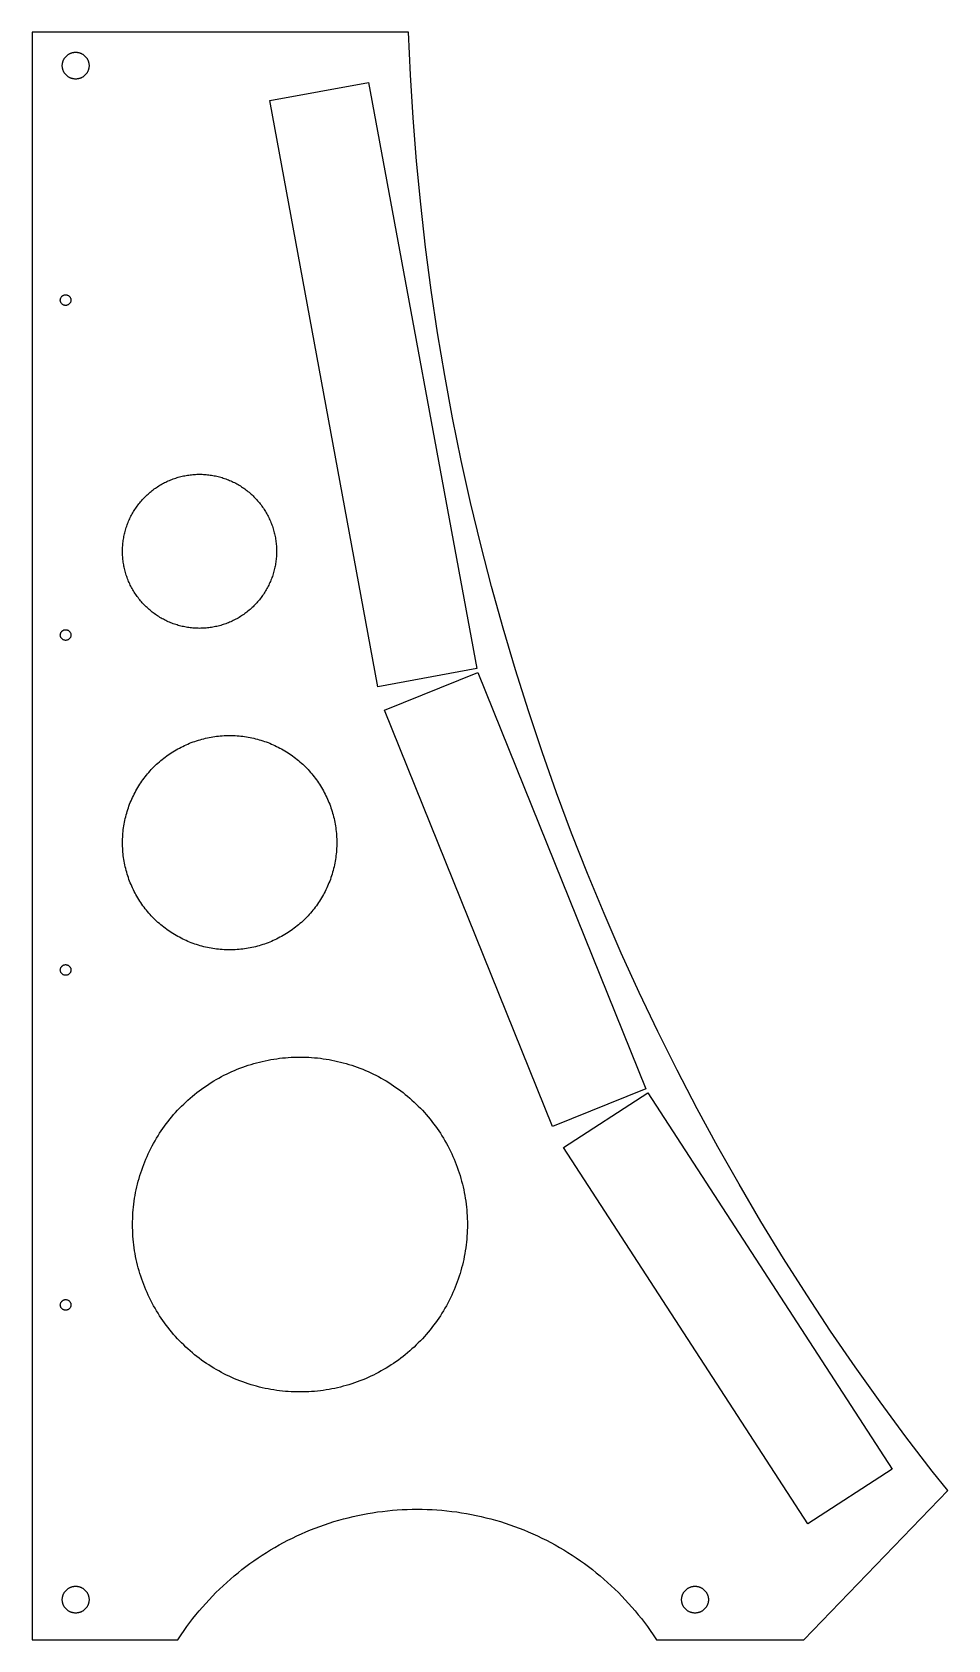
# Model space of a CAD drawing. Header units: metres. Extents: x 0 to 274, y 0 to 480.
import ezdxf

# ---------------------------------------------------------------- set-up
doc = ezdxf.new("R2010")
doc.units = ezdxf.units.M

msp = doc.modelspace()

# ---------------------------------------------------------------- linework, layer by layer
for p, q in [((112.458, 480), (0, 480)), ((0, 480), (0, 0)), ((113.014, 467.271), (112.458, 480)), ((9.00974, 470.279), (9.02191, 470.418)), ((9.02191, 470.418), (9.03893, 470.557)), ((9.03893, 470.557), (9.06076, 470.695)), ((9.06076, 470.695), (9.0874, 470.832)), ((9.0874, 470.832), (9.1188, 470.968)), ((9.1188, 470.968), (9.15495, 471.103)), ((9.15495, 471.103), (9.19577, 471.236)), ((9.19577, 471.236), (9.24123, 471.368)), ((9.24123, 471.368), (9.29126, 471.498)), ((9.29126, 471.498), (9.34581, 471.627)), ((9.34581, 471.627), (9.40482, 471.753)), ((9.40482, 471.753), (9.4682, 471.878)), ((9.4682, 471.878), (9.53589, 472)), ((9.53589, 472), (9.6078, 472.12)), ((9.6078, 472.12), (9.68384, 472.237)), ((9.68384, 472.237), (9.76393, 472.351)), ((9.76393, 472.351), (9.84795, 472.463)), ((9.84795, 472.463), (9.93582, 472.571)), ((9.93582, 472.571), (10.0274, 472.677)), ((10.0274, 472.677), (10.1226, 472.779)), ((10.1226, 472.779), (10.2214, 472.877)), ((10.2214, 472.877), (10.3235, 472.973)), ((10.3235, 472.973), (10.4288, 473.064)), ((10.4288, 473.064), (10.5374, 473.152)), ((10.5374, 473.152), (10.6488, 473.236)), ((10.6488, 473.236), (10.7632, 473.316)), ((10.7632, 473.316), (10.8803, 473.392)), ((10.8803, 473.392), (11, 473.464)), ((11, 473.464), (11.1221, 473.532)), ((11.1221, 473.532), (11.2465, 473.595)), ((11.2465, 473.595), (11.373, 473.654)), ((11.373, 473.654), (11.5016, 473.709)), ((11.5016, 473.709), (11.6319, 473.759)), ((11.6319, 473.759), (11.7639, 473.804)), ((11.7639, 473.804), (11.8974, 473.845)), ((11.8974, 473.845), (12.0323, 473.881)), ((12.0323, 473.881), (12.1684, 473.913)), ((12.1684, 473.913), (12.3054, 473.939)), ((12.3054, 473.939), (12.4433, 473.961)), ((12.4433, 473.961), (12.5819, 473.978)), ((12.5819, 473.978), (12.721, 473.99)), ((12.721, 473.99), (12.8604, 473.998)), ((12.8604, 473.998), (13, 474)), ((13, 474), (13.1396, 473.998)), ((13.1396, 473.998), (13.279, 473.99)), ((13.279, 473.99), (13.4181, 473.978)), ((13.4181, 473.978), (13.5567, 473.961)), ((13.5567, 473.961), (13.6946, 473.939)), ((13.6946, 473.939), (13.8316, 473.913)), ((13.8316, 473.913), (13.9677, 473.881)), ((13.9677, 473.881), (14.1025, 473.845)), ((14.1025, 473.845), (14.2361, 473.804)), ((14.2361, 473.804), (14.3681, 473.759)), ((14.3681, 473.759), (14.4984, 473.709)), ((14.4984, 473.709), (14.6269, 473.654)), ((14.6269, 473.654), (14.7535, 473.595)), ((14.7535, 473.595), (14.8779, 473.532)), ((14.8779, 473.532), (15, 473.464)), ((15, 473.464), (15.1197, 473.392)), ((15.1197, 473.392), (15.2368, 473.316)), ((15.2368, 473.316), (15.3511, 473.236)), ((15.3511, 473.236), (15.4626, 473.152)), ((15.4626, 473.152), (15.5711, 473.064)), ((15.5711, 473.064), (15.6765, 472.973)), ((15.6765, 472.973), (15.7786, 472.877)), ((15.7786, 472.877), (15.8773, 472.779)), ((15.8773, 472.779), (15.9726, 472.677)), ((15.9726, 472.677), (16.0642, 472.571)), ((16.0642, 472.571), (16.152, 472.463)), ((16.152, 472.463), (16.2361, 472.351)), ((16.2361, 472.351), (16.3161, 472.237)), ((16.3161, 472.237), (16.3922, 472.12)), ((16.3922, 472.12), (16.4641, 472)), ((16.4641, 472), (16.5318, 471.878)), ((16.5318, 471.878), (16.5952, 471.753)), ((16.5952, 471.753), (16.6542, 471.627)), ((16.6542, 471.627), (16.7087, 471.498)), ((16.7087, 471.498), (16.7588, 471.368)), ((16.7588, 471.368), (16.8042, 471.236)), ((16.8042, 471.236), (16.845, 471.103)), ((16.845, 471.103), (16.8812, 470.968)), ((16.8812, 470.968), (16.9126, 470.832)), ((16.9126, 470.832), (16.9392, 470.695)), ((16.9392, 470.695), (16.9611, 470.557)), ((16.9611, 470.557), (16.9781, 470.418)), ((16.9781, 470.418), (16.9902, 470.279)), ((9, 470), (9.00243, 470.14)), ((9.00243, 469.86), (9, 470)), ((9.00243, 470.14), (9.00974, 470.279)), ((9.00974, 469.721), (9.00243, 469.86)), ((9.02191, 469.582), (9.00974, 469.721)), ((9.03893, 469.443), (9.02191, 469.582)), ((9.06076, 469.305), (9.03893, 469.443)), ((9.0874, 469.168), (9.06076, 469.305)), ((9.1188, 469.032), (9.0874, 469.168)), ((9.15495, 468.897), (9.1188, 469.032)), ((9.19577, 468.764), (9.15495, 468.897)), ((9.24123, 468.632), (9.19577, 468.764)), ((9.29126, 468.502), (9.24123, 468.632)), ((9.34581, 468.373), (9.29126, 468.502)), ((9.40482, 468.247), (9.34581, 468.373)), ((9.4682, 468.122), (9.40482, 468.247)), ((9.53589, 468), (9.4682, 468.122)), ((9.6078, 467.88), (9.53589, 468)), ((9.68384, 467.763), (9.6078, 467.88)), ((9.76393, 467.649), (9.68384, 467.763)), ((9.84795, 467.537), (9.76393, 467.649)), ((9.93582, 467.429), (9.84795, 467.537)), ((10.0274, 467.323), (9.93582, 467.429)), ((10.1226, 467.221), (10.0274, 467.323)), ((10.2214, 467.123), (10.1226, 467.221)), ((10.3235, 467.027), (10.2214, 467.123)), ((10.4288, 466.936), (10.3235, 467.027)), ((10.5374, 466.848), (10.4288, 466.936)), ((10.6488, 466.764), (10.5374, 466.848)), ((10.7632, 466.684), (10.6488, 466.764)), ((10.8803, 466.608), (10.7632, 466.684)), ((11, 466.536), (10.8803, 466.608)), ((11.1221, 466.468), (11, 466.536)), ((11.2465, 466.405), (11.1221, 466.468)), ((11.373, 466.346), (11.2465, 466.405)), ((11.5016, 466.291), (11.373, 466.346)), ((11.6319, 466.241), (11.5016, 466.291)), ((11.7639, 466.196), (11.6319, 466.241)), ((11.8974, 466.155), (11.7639, 466.196)), ((12.0323, 466.119), (11.8974, 466.155)), ((12.1684, 466.087), (12.0323, 466.119)), ((12.3054, 466.061), (12.1684, 466.087)), ((12.4433, 466.039), (12.3054, 466.061)), ((12.5819, 466.022), (12.4433, 466.039)), ((12.721, 466.01), (12.5819, 466.022)), ((12.8604, 466.002), (12.721, 466.01)), ((13, 466), (12.8604, 466.002)), ((13.1396, 466.002), (13, 466)), ((13.279, 466.01), (13.1396, 466.002)), ((13.4181, 466.022), (13.279, 466.01)), ((13.5567, 466.039), (13.4181, 466.022)), ((13.6946, 466.061), (13.5567, 466.039)), ((13.8316, 466.087), (13.6946, 466.061)), ((13.9677, 466.119), (13.8316, 466.087)), ((14.1025, 466.155), (13.9677, 466.119)), ((14.2361, 466.196), (14.1025, 466.155)), ((14.3681, 466.241), (14.2361, 466.196)), ((14.4984, 466.291), (14.3681, 466.241)), ((14.6269, 466.346), (14.4984, 466.291)), ((14.7535, 466.405), (14.6269, 466.346)), ((14.8779, 466.468), (14.7535, 466.405)), ((15, 466.536), (14.8779, 466.468)), ((15.1197, 466.608), (15, 466.536)), ((15.2368, 466.684), (15.1197, 466.608)), ((15.3511, 466.764), (15.2368, 466.684)), ((15.4626, 466.848), (15.3511, 466.764)), ((15.5711, 466.936), (15.4626, 466.848)), ((15.6765, 467.027), (15.5711, 466.936)), ((15.7786, 467.123), (15.6765, 467.027)), ((15.8773, 467.221), (15.7786, 467.123)), ((15.9726, 467.323), (15.8773, 467.221)), ((16.0642, 467.429), (15.9726, 467.323)), ((16.152, 467.537), (16.0642, 467.429)), ((16.2361, 467.649), (16.152, 467.537)), ((16.3161, 467.763), (16.2361, 467.649)), ((16.3922, 467.88), (16.3161, 467.763)), ((16.4641, 468), (16.3922, 467.88)), ((16.5318, 468.122), (16.4641, 468)), ((16.5952, 468.247), (16.5318, 468.122)), ((16.6542, 468.373), (16.5952, 468.247)), ((16.7087, 468.502), (16.6542, 468.373)), ((16.7588, 468.632), (16.7087, 468.502)), ((16.8042, 468.764), (16.7588, 468.632)), ((16.845, 468.897), (16.8042, 468.764)), ((16.8812, 469.032), (16.845, 468.897)), ((16.9126, 469.168), (16.8812, 469.032)), ((16.9392, 469.305), (16.9126, 469.168)), ((16.9611, 469.443), (16.9392, 469.305)), ((16.9781, 469.582), (16.9611, 469.443)), ((16.9902, 469.721), (16.9781, 469.582)), ((16.9902, 470.279), (16.9976, 470.14)), ((16.9976, 469.86), (16.9902, 469.721)), ((16.9976, 470.14), (17, 470)), ((17, 470), (16.9976, 469.86)), ((113.803, 454.38), (113.014, 467.271)), ((71.0153, 459.574), (100.518, 465.015)), ((100.518, 465.015), (132.803, 289.968)), ((103.3, 284.527), (71.0153, 459.574)), ((114.816, 441.505), (113.803, 454.38)), ((116.054, 428.649), (114.816, 441.505)), ((117.516, 415.817), (116.054, 428.649)), ((119.202, 403.012), (117.516, 415.817)), ((8.41345, 400.055), (8.42433, 400.193)), ((8.41467, 399.917), (8.41345, 400.055)), ((8.42795, 399.779), (8.41467, 399.917)), ((8.42433, 400.193), (8.44719, 400.33)), ((8.45319, 399.643), (8.42795, 399.779)), ((8.44719, 400.33), (8.48186, 400.464)), ((8.49019, 399.509), (8.45319, 399.643)), ((8.48186, 400.464), (8.52809, 400.595)), ((8.5387, 399.38), (8.49019, 399.509)), ((8.52809, 400.595), (8.58553, 400.721)), ((8.59831, 399.255), (8.5387, 399.38)), ((8.58553, 400.721), (8.65372, 400.841)), ((8.66861, 399.135), (8.59831, 399.255)), ((8.65372, 400.841), (8.73216, 400.955)), ((8.74902, 399.023), (8.66861, 399.135)), ((8.73216, 400.955), (8.82025, 401.062)), ((8.83897, 398.917), (8.74902, 399.023)), ((8.82025, 401.062), (8.91731, 401.161)), ((8.93774, 398.82), (8.83897, 398.917)), ((8.91731, 401.161), (9.02263, 401.251)), ((9.04462, 398.732), (8.93774, 398.82)), ((9.02263, 401.251), (9.13538, 401.331)), ((9.15875, 398.654), (9.04462, 398.732)), ((9.13538, 401.331), (9.2547, 401.402)), ((9.27928, 398.586), (9.15875, 398.654)), ((9.2547, 401.402), (9.3797, 401.461)), ((9.4053, 398.528), (9.27928, 398.586)), ((9.3797, 401.461), (9.50943, 401.51)), ((9.53586, 398.482), (9.4053, 398.528)), ((9.50943, 401.51), (9.64288, 401.547)), ((9.66994, 398.447), (9.53586, 398.482)), ((9.64288, 401.547), (9.77905, 401.572)), ((9.80652, 398.424), (9.66994, 398.447)), ((9.77905, 401.572), (9.91692, 401.585)), ((9.9446, 398.413), (9.80652, 398.424)), ((9.91692, 401.585), (10.0554, 401.587)), ((10.0831, 398.415), (9.9446, 398.413)), ((10.0554, 401.587), (10.1935, 401.576)), ((10.2209, 398.428), (10.0831, 398.415)), ((10.1935, 401.576), (10.33, 401.553)), ((10.3571, 398.453), (10.2209, 398.428)), ((10.33, 401.553), (10.4641, 401.518)), ((10.4906, 398.49), (10.3571, 398.453)), ((10.4641, 401.518), (10.5947, 401.472)), ((10.6203, 398.539), (10.4906, 398.49)), ((10.5947, 401.472), (10.7207, 401.414)), ((10.7453, 398.598), (10.6203, 398.539)), ((10.7207, 401.414), (10.8412, 401.346)), ((10.8646, 398.669), (10.7453, 398.598)), ((10.8412, 401.346), (10.9554, 401.268)), ((10.9774, 398.749), (10.8646, 398.669)), ((10.9554, 401.268), (11.0622, 401.18)), ((11.0827, 398.839), (10.9774, 398.749)), ((11.0622, 401.18), (11.161, 401.083)), ((11.1797, 398.938), (11.0827, 398.839)), ((11.161, 401.083), (11.251, 400.977)), ((11.2678, 399.045), (11.1797, 398.938)), ((11.251, 400.977), (11.3314, 400.865)), ((11.3463, 399.159), (11.2678, 399.045)), ((11.3314, 400.865), (11.4017, 400.745)), ((11.4145, 399.279), (11.3463, 399.159)), ((11.4017, 400.745), (11.4613, 400.62)), ((11.4719, 399.405), (11.4145, 399.279)), ((11.4613, 400.62), (11.5098, 400.491)), ((11.5181, 399.536), (11.4719, 399.405)), ((11.5098, 400.491), (11.5468, 400.357)), ((11.5528, 399.67), (11.5181, 399.536)), ((11.5468, 400.357), (11.572, 400.221)), ((11.5757, 399.807), (11.5528, 399.67)), ((11.572, 400.221), (11.5853, 400.083)), ((11.5865, 399.945), (11.5757, 399.807)), ((11.5853, 400.083), (11.5865, 399.945)), ((121.111, 390.238), (119.202, 403.012)), ((123.242, 377.5), (121.111, 390.238)), ((125.596, 364.801), (123.242, 377.5)), ((128.171, 352.145), (125.596, 364.801)), ((130.966, 339.536), (128.171, 352.145)), ((39.5582, 345.493), (39.9174, 345.672)), ((39.9174, 345.672), (40.2798, 345.845)), ((40.2798, 345.845), (40.6451, 346.012)), ((40.6451, 346.012), (41.0132, 346.172)), ((41.0132, 346.172), (41.384, 346.325)), ((41.384, 346.325), (41.7575, 346.472)), ((41.7575, 346.472), (42.1335, 346.613)), ((42.1335, 346.613), (42.5119, 346.747)), ((42.5119, 346.747), (42.8926, 346.874)), ((42.8926, 346.874), (43.2754, 346.995)), ((43.2754, 346.995), (43.6603, 347.109)), ((43.6603, 347.109), (44.0471, 347.216)), ((44.0471, 347.216), (44.4358, 347.317)), ((44.4358, 347.317), (44.8261, 347.411)), ((44.8261, 347.411), (45.218, 347.497)), ((45.218, 347.497), (45.6114, 347.577)), ((45.6114, 347.577), (46.0061, 347.651)), ((46.0061, 347.651), (46.402, 347.717)), ((46.402, 347.717), (46.799, 347.776)), ((46.799, 347.776), (47.197, 347.829)), ((47.197, 347.829), (47.5958, 347.874)), ((47.5958, 347.874), (47.9954, 347.912)), ((47.9954, 347.912), (48.3956, 347.944)), ((48.3956, 347.944), (48.7963, 347.968)), ((48.7963, 347.968), (49.1973, 347.986)), ((49.1973, 347.986), (49.5986, 347.996)), ((49.5986, 347.996), (50, 348)), ((50, 348), (50.4014, 347.996)), ((50.4014, 347.996), (50.8027, 347.986)), ((50.8027, 347.986), (51.2037, 347.968)), ((51.2037, 347.968), (51.6044, 347.944)), ((51.6044, 347.944), (52.0046, 347.912)), ((52.0046, 347.912), (52.4041, 347.874)), ((52.4041, 347.874), (52.803, 347.829)), ((52.803, 347.829), (53.201, 347.776)), ((53.201, 347.776), (53.598, 347.717)), ((53.598, 347.717), (53.9939, 347.651)), ((53.9939, 347.651), (54.3886, 347.577)), ((54.3886, 347.577), (54.782, 347.497)), ((54.782, 347.497), (55.1739, 347.411)), ((55.1739, 347.411), (55.5642, 347.317)), ((55.5642, 347.317), (55.9528, 347.216)), ((55.9528, 347.216), (56.3396, 347.109)), ((56.3396, 347.109), (56.7245, 346.995)), ((56.7245, 346.995), (57.1074, 346.874)), ((57.1074, 346.874), (57.4881, 346.747)), ((57.4881, 346.747), (57.8665, 346.613)), ((57.8665, 346.613), (58.2425, 346.472)), ((58.2425, 346.472), (58.616, 346.325)), ((58.616, 346.325), (58.9868, 346.172)), ((58.9868, 346.172), (59.3549, 346.012)), ((59.3549, 346.012), (59.7202, 345.845)), ((59.7202, 345.845), (60.0825, 345.672)), ((60.0825, 345.672), (60.4418, 345.493)), ((33.1789, 340.686), (33.4552, 340.977)), ((33.4552, 340.977), (33.7365, 341.263)), ((33.7365, 341.263), (34.0228, 341.545)), ((34.0228, 341.545), (34.314, 341.821)), ((34.314, 341.821), (34.61, 342.092)), ((34.61, 342.092), (34.9106, 342.358)), ((34.9106, 342.358), (35.2159, 342.619)), ((35.2159, 342.619), (35.5256, 342.874)), ((35.5256, 342.874), (35.8398, 343.124)), ((35.8398, 343.124), (36.1582, 343.369)), ((36.1582, 343.369), (36.4809, 343.607)), ((36.4809, 343.607), (36.8077, 343.84)), ((36.8077, 343.84), (37.1385, 344.068)), ((37.1385, 344.068), (37.4733, 344.289)), ((37.4733, 344.289), (37.8118, 344.505)), ((37.8118, 344.505), (38.1541, 344.715)), ((38.1541, 344.715), (38.5, 344.919)), ((38.5, 344.919), (38.8494, 345.116)), ((38.8494, 345.116), (39.2021, 345.308)), ((39.2021, 345.308), (39.5582, 345.493)), ((60.4418, 345.493), (60.7978, 345.308)), ((60.7978, 345.308), (61.1506, 345.116)), ((61.1506, 345.116), (61.5, 344.919)), ((61.5, 344.919), (61.8459, 344.715)), ((61.8459, 344.715), (62.1881, 344.505)), ((62.1881, 344.505), (62.5267, 344.289)), ((62.5267, 344.289), (62.8614, 344.068)), ((62.8614, 344.068), (63.1922, 343.84)), ((63.1922, 343.84), (63.5191, 343.607)), ((63.5191, 343.607), (63.8417, 343.369)), ((63.8417, 343.369), (64.1602, 343.124)), ((64.1602, 343.124), (64.4744, 342.874)), ((64.4744, 342.874), (64.7841, 342.619)), ((64.7841, 342.619), (65.0894, 342.358)), ((65.0894, 342.358), (65.39, 342.092)), ((65.39, 342.092), (65.686, 341.821)), ((65.686, 341.821), (65.9771, 341.545)), ((65.9771, 341.545), (66.2634, 341.263)), ((66.2634, 341.263), (66.5448, 340.977)), ((66.5448, 340.977), (66.8211, 340.686)), ((29.6922, 335.798), (29.8837, 336.151)), ((29.8837, 336.151), (30.0814, 336.5)), ((30.0814, 336.5), (30.2851, 336.846)), ((30.2851, 336.846), (30.4949, 337.188)), ((30.4949, 337.188), (30.7106, 337.527)), ((30.7106, 337.527), (30.9321, 337.861)), ((30.9321, 337.861), (31.1595, 338.192)), ((31.1595, 338.192), (31.3926, 338.519)), ((31.3926, 338.519), (31.6314, 338.842)), ((31.6314, 338.842), (31.8757, 339.16)), ((31.8757, 339.16), (32.1256, 339.474)), ((32.1256, 339.474), (32.381, 339.784)), ((32.381, 339.784), (32.6417, 340.089)), ((32.6417, 340.089), (32.9077, 340.39)), ((32.9077, 340.39), (33.1789, 340.686)), ((66.8211, 340.686), (67.0923, 340.39)), ((67.0923, 340.39), (67.3583, 340.089)), ((67.3583, 340.089), (67.619, 339.784)), ((67.619, 339.784), (67.8743, 339.474)), ((67.8743, 339.474), (68.1242, 339.16)), ((68.1242, 339.16), (68.3686, 338.842)), ((68.3686, 338.842), (68.6074, 338.519)), ((68.6074, 338.519), (68.8405, 338.192)), ((68.8405, 338.192), (69.0679, 337.861)), ((69.0679, 337.861), (69.2894, 337.527)), ((69.2894, 337.527), (69.5051, 337.188)), ((69.5051, 337.188), (69.7148, 336.846)), ((69.7148, 336.846), (69.9186, 336.5)), ((69.9186, 336.5), (70.1162, 336.151)), ((70.1162, 336.151), (70.3078, 335.798)), ((133.981, 326.978), (130.966, 339.536)), ((27.7837, 330.953), (27.891, 331.34)), ((27.891, 331.34), (28.005, 331.725)), ((28.005, 331.725), (28.1257, 332.107)), ((28.1257, 332.107), (28.2531, 332.488)), ((28.2531, 332.488), (28.3871, 332.866)), ((28.3871, 332.866), (28.5276, 333.242)), ((28.5276, 333.242), (28.6748, 333.616)), ((28.6748, 333.616), (28.8284, 333.987)), ((28.8284, 333.987), (28.9884, 334.355)), ((28.9884, 334.355), (29.1549, 334.72)), ((29.1549, 334.72), (29.3277, 335.083)), ((29.3277, 335.083), (29.5068, 335.442)), ((29.5068, 335.442), (29.6922, 335.798)), ((70.3078, 335.798), (70.4931, 335.442)), ((70.4931, 335.442), (70.6723, 335.083)), ((70.6723, 335.083), (70.8451, 334.72)), ((70.8451, 334.72), (71.0115, 334.355)), ((71.0115, 334.355), (71.1716, 333.987)), ((71.1716, 333.987), (71.3252, 333.616)), ((71.3252, 333.616), (71.4723, 333.242)), ((71.4723, 333.242), (71.6129, 332.866)), ((71.6129, 332.866), (71.7469, 332.488)), ((71.7469, 332.488), (71.8743, 332.107)), ((71.8743, 332.107), (71.995, 331.725)), ((71.995, 331.725), (72.109, 331.34)), ((72.109, 331.34), (72.2163, 330.953)), ((27.0315, 326.204), (27.056, 326.604)), ((27.056, 326.604), (27.0875, 327.005)), ((27.0875, 327.005), (27.126, 327.404)), ((27.126, 327.404), (27.1714, 327.803)), ((27.1714, 327.803), (27.2238, 328.201)), ((27.2238, 328.201), (27.2832, 328.598)), ((27.2832, 328.598), (27.3494, 328.994)), ((27.3494, 328.994), (27.4226, 329.389)), ((27.4226, 329.389), (27.5026, 329.782)), ((27.5026, 329.782), (27.5895, 330.174)), ((27.5895, 330.174), (27.6832, 330.564)), ((27.6832, 330.564), (27.7837, 330.953)), ((72.2163, 330.953), (72.3168, 330.564)), ((72.3168, 330.564), (72.4105, 330.174)), ((72.4105, 330.174), (72.4974, 329.782)), ((72.4974, 329.782), (72.5774, 329.389)), ((72.5774, 329.389), (72.6506, 328.994)), ((72.6506, 328.994), (72.7168, 328.598)), ((72.7168, 328.598), (72.7762, 328.201)), ((72.7762, 328.201), (72.8286, 327.803)), ((72.8286, 327.803), (72.874, 327.404)), ((72.874, 327.404), (72.9125, 327.005)), ((72.9125, 327.005), (72.944, 326.604)), ((72.944, 326.604), (72.9685, 326.204)), ((137.215, 314.474), (133.981, 326.978)), ((27, 325), (27.0035, 325.401)), ((27.0035, 324.599), (27, 325)), ((27.0035, 325.401), (27.014, 325.803)), ((27.014, 324.197), (27.0035, 324.599)), ((27.014, 325.803), (27.0315, 326.204)), ((27.0315, 323.796), (27.014, 324.197)), ((27.056, 323.396), (27.0315, 323.796)), ((27.0875, 322.995), (27.056, 323.396)), ((27.126, 322.596), (27.0875, 322.995)), ((27.1714, 322.197), (27.126, 322.596)), ((27.2238, 321.799), (27.1714, 322.197)), ((27.2832, 321.402), (27.2238, 321.799)), ((72.7762, 321.799), (72.7168, 321.402)), ((72.8286, 322.197), (72.7762, 321.799)), ((72.874, 322.596), (72.8286, 322.197)), ((72.9125, 322.995), (72.874, 322.596)), ((72.944, 323.396), (72.9125, 322.995)), ((72.9685, 323.796), (72.944, 323.396)), ((72.9685, 326.204), (72.986, 325.803)), ((72.986, 324.197), (72.9685, 323.796)), ((72.986, 325.803), (72.9965, 325.401)), ((72.9965, 324.599), (72.986, 324.197)), ((72.9965, 325.401), (73, 325)), ((73, 325), (72.9965, 324.599)), ((27.3494, 321.006), (27.2832, 321.402)), ((27.4226, 320.611), (27.3494, 321.006)), ((27.5026, 320.218), (27.4226, 320.611)), ((27.5895, 319.826), (27.5026, 320.218)), ((27.6832, 319.436), (27.5895, 319.826)), ((27.7837, 319.047), (27.6832, 319.436)), ((27.891, 318.66), (27.7837, 319.047)), ((28.005, 318.275), (27.891, 318.66)), ((28.1257, 317.893), (28.005, 318.275)), ((28.2531, 317.512), (28.1257, 317.893)), ((28.3871, 317.134), (28.2531, 317.512)), ((28.5276, 316.758), (28.3871, 317.134)), ((71.6129, 317.134), (71.4723, 316.758)), ((71.7469, 317.512), (71.6129, 317.134)), ((71.8743, 317.893), (71.7469, 317.512)), ((71.995, 318.275), (71.8743, 317.893)), ((72.109, 318.66), (71.995, 318.275)), ((72.2163, 319.047), (72.109, 318.66)), ((72.3168, 319.436), (72.2163, 319.047)), ((72.4105, 319.826), (72.3168, 319.436)), ((72.4974, 320.218), (72.4105, 319.826)), ((72.5774, 320.611), (72.4974, 320.218)), ((72.6506, 321.006), (72.5774, 320.611)), ((72.7168, 321.402), (72.6506, 321.006)), ((28.6748, 316.384), (28.5276, 316.758)), ((28.8284, 316.013), (28.6748, 316.384)), ((28.9884, 315.645), (28.8284, 316.013)), ((29.1549, 315.28), (28.9884, 315.645)), ((29.3277, 314.917), (29.1549, 315.28)), ((29.5068, 314.558), (29.3277, 314.917)), ((29.6922, 314.202), (29.5068, 314.558)), ((29.8837, 313.849), (29.6922, 314.202)), ((30.0814, 313.5), (29.8837, 313.849)), ((30.2851, 313.154), (30.0814, 313.5)), ((30.4949, 312.812), (30.2851, 313.154)), ((30.7106, 312.473), (30.4949, 312.812)), ((30.9321, 312.139), (30.7106, 312.473)), ((31.1595, 311.808), (30.9321, 312.139)), ((69.0679, 312.139), (68.8405, 311.808)), ((69.2894, 312.473), (69.0679, 312.139)), ((69.5051, 312.812), (69.2894, 312.473)), ((69.7148, 313.154), (69.5051, 312.812)), ((69.9186, 313.5), (69.7148, 313.154)), ((70.1162, 313.849), (69.9186, 313.5)), ((70.3078, 314.202), (70.1162, 313.849)), ((70.4931, 314.558), (70.3078, 314.202)), ((70.6723, 314.917), (70.4931, 314.558)), ((70.8451, 315.28), (70.6723, 314.917)), ((71.0115, 315.645), (70.8451, 315.28)), ((71.1716, 316.013), (71.0115, 315.645)), ((71.3252, 316.384), (71.1716, 316.013)), ((71.4723, 316.758), (71.3252, 316.384)), ((140.666, 302.028), (137.215, 314.474)), ((31.3926, 311.481), (31.1595, 311.808)), ((31.6314, 311.158), (31.3926, 311.481)), ((31.8757, 310.84), (31.6314, 311.158)), ((32.1256, 310.526), (31.8757, 310.84)), ((32.381, 310.216), (32.1256, 310.526)), ((32.6417, 309.911), (32.381, 310.216)), ((32.9077, 309.61), (32.6417, 309.911)), ((33.1789, 309.314), (32.9077, 309.61)), ((33.4552, 309.023), (33.1789, 309.314)), ((33.7365, 308.737), (33.4552, 309.023)), ((34.0228, 308.455), (33.7365, 308.737)), ((34.314, 308.179), (34.0228, 308.455)), ((34.61, 307.908), (34.314, 308.179)), ((34.9106, 307.642), (34.61, 307.908)), ((35.2159, 307.381), (34.9106, 307.642)), ((35.5256, 307.126), (35.2159, 307.381)), ((64.7841, 307.381), (64.4744, 307.126)), ((65.0894, 307.642), (64.7841, 307.381)), ((65.39, 307.908), (65.0894, 307.642)), ((65.686, 308.179), (65.39, 307.908)), ((65.9771, 308.455), (65.686, 308.179)), ((66.2634, 308.737), (65.9771, 308.455)), ((66.5448, 309.023), (66.2634, 308.737)), ((66.8211, 309.314), (66.5448, 309.023)), ((67.0923, 309.61), (66.8211, 309.314)), ((67.3583, 309.911), (67.0923, 309.61)), ((67.619, 310.216), (67.3583, 309.911)), ((67.8743, 310.526), (67.619, 310.216)), ((68.1242, 310.84), (67.8743, 310.526)), ((68.3686, 311.158), (68.1242, 310.84)), ((68.6074, 311.481), (68.3686, 311.158)), ((68.8405, 311.808), (68.6074, 311.481)), ((35.8398, 306.876), (35.5256, 307.126)), ((36.1582, 306.631), (35.8398, 306.876)), ((36.4809, 306.393), (36.1582, 306.631)), ((36.8077, 306.16), (36.4809, 306.393)), ((37.1385, 305.932), (36.8077, 306.16)), ((37.4733, 305.711), (37.1385, 305.932)), ((37.8118, 305.495), (37.4733, 305.711)), ((38.1541, 305.285), (37.8118, 305.495)), ((38.5, 305.081), (38.1541, 305.285)), ((38.8494, 304.884), (38.5, 305.081)), ((39.2021, 304.692), (38.8494, 304.884)), ((39.5582, 304.507), (39.2021, 304.692)), ((39.9174, 304.328), (39.5582, 304.507)), ((40.2798, 304.155), (39.9174, 304.328)), ((40.6451, 303.988), (40.2798, 304.155)), ((41.0132, 303.828), (40.6451, 303.988)), ((41.384, 303.675), (41.0132, 303.828)), ((41.7575, 303.528), (41.384, 303.675)), ((42.1335, 303.387), (41.7575, 303.528)), ((42.5119, 303.253), (42.1335, 303.387)), ((42.8926, 303.126), (42.5119, 303.253)), ((43.2754, 303.005), (42.8926, 303.126)), ((43.6603, 302.891), (43.2754, 303.005)), ((44.0471, 302.784), (43.6603, 302.891)), ((44.4358, 302.683), (44.0471, 302.784)), ((44.8261, 302.589), (44.4358, 302.683)), ((45.218, 302.503), (44.8261, 302.589)), ((45.6114, 302.423), (45.218, 302.503)), ((46.0061, 302.349), (45.6114, 302.423)), ((54.3886, 302.423), (53.9939, 302.349)), ((54.782, 302.503), (54.3886, 302.423)), ((55.1739, 302.589), (54.782, 302.503)), ((55.5642, 302.683), (55.1739, 302.589)), ((55.9528, 302.784), (55.5642, 302.683)), ((56.3396, 302.891), (55.9528, 302.784)), ((56.7245, 303.005), (56.3396, 302.891)), ((57.1074, 303.126), (56.7245, 303.005)), ((57.4881, 303.253), (57.1074, 303.126)), ((57.8665, 303.387), (57.4881, 303.253)), ((58.2425, 303.528), (57.8665, 303.387)), ((58.616, 303.675), (58.2425, 303.528)), ((58.9868, 303.828), (58.616, 303.675)), ((59.3549, 303.988), (58.9868, 303.828)), ((59.7202, 304.155), (59.3549, 303.988)), ((60.0825, 304.328), (59.7202, 304.155)), ((60.4418, 304.507), (60.0825, 304.328)), ((60.7978, 304.692), (60.4418, 304.507)), ((61.1506, 304.884), (60.7978, 304.692)), ((61.5, 305.081), (61.1506, 304.884)), ((61.8459, 305.285), (61.5, 305.081)), ((62.1881, 305.495), (61.8459, 305.285)), ((62.5267, 305.711), (62.1881, 305.495)), ((62.8614, 305.932), (62.5267, 305.711)), ((63.1922, 306.16), (62.8614, 305.932)), ((63.5191, 306.393), (63.1922, 306.16)), ((63.8417, 306.631), (63.5191, 306.393)), ((64.1602, 306.876), (63.8417, 306.631)), ((64.4744, 307.126), (64.1602, 306.876)), ((8.41345, 300.055), (8.42433, 300.193)), ((8.41467, 299.917), (8.41345, 300.055)), ((8.42795, 299.779), (8.41467, 299.917)), ((8.42433, 300.193), (8.44719, 300.33)), ((8.45319, 299.643), (8.42795, 299.779)), ((8.44719, 300.33), (8.48186, 300.464)), ((8.49019, 299.509), (8.45319, 299.643)), ((8.48186, 300.464), (8.52809, 300.595)), ((8.5387, 299.38), (8.49019, 299.509)), ((8.52809, 300.595), (8.58553, 300.721)), ((8.59831, 299.255), (8.5387, 299.38)), ((8.58553, 300.721), (8.65372, 300.841)), ((8.66861, 299.135), (8.59831, 299.255)), ((8.65372, 300.841), (8.73216, 300.955)), ((8.74902, 299.023), (8.66861, 299.135)), ((8.73216, 300.955), (8.82025, 301.062)), ((8.83897, 298.917), (8.74902, 299.023)), ((8.82025, 301.062), (8.91731, 301.161)), ((8.93774, 298.82), (8.83897, 298.917)), ((8.91731, 301.161), (9.02263, 301.251)), ((9.04462, 298.732), (8.93774, 298.82)), ((9.02263, 301.251), (9.13538, 301.331)), ((9.15875, 298.654), (9.04462, 298.732)), ((9.13538, 301.331), (9.2547, 301.402)), ((9.27928, 298.586), (9.15875, 298.654)), ((9.2547, 301.402), (9.3797, 301.461)), ((9.4053, 298.528), (9.27928, 298.586)), ((9.3797, 301.461), (9.50943, 301.51)), ((9.53586, 298.482), (9.4053, 298.528)), ((9.50943, 301.51), (9.64288, 301.547)), ((9.66994, 298.447), (9.53586, 298.482)), ((9.64288, 301.547), (9.77905, 301.572)), ((9.80652, 298.424), (9.66994, 298.447)), ((9.77905, 301.572), (9.91692, 301.585)), ((9.9446, 298.413), (9.80652, 298.424)), ((9.91692, 301.585), (10.0554, 301.587)), ((10.0831, 298.415), (9.9446, 298.413)), ((10.0554, 301.587), (10.1935, 301.576)), ((10.2209, 298.428), (10.0831, 298.415)), ((10.1935, 301.576), (10.33, 301.553)), ((10.3571, 298.453), (10.2209, 298.428)), ((10.33, 301.553), (10.4641, 301.518)), ((10.4906, 298.49), (10.3571, 298.453)), ((10.4641, 301.518), (10.5947, 301.472)), ((10.6203, 298.539), (10.4906, 298.49)), ((10.5947, 301.472), (10.7207, 301.414)), ((10.7453, 298.598), (10.6203, 298.539)), ((10.7207, 301.414), (10.8412, 301.346)), ((10.8646, 298.669), (10.7453, 298.598)), ((10.8412, 301.346), (10.9554, 301.268)), ((10.9774, 298.749), (10.8646, 298.669)), ((10.9554, 301.268), (11.0622, 301.18)), ((11.0827, 298.839), (10.9774, 298.749)), ((11.0622, 301.18), (11.161, 301.083)), ((11.1797, 298.938), (11.0827, 298.839)), ((11.161, 301.083), (11.251, 300.977)), ((11.2678, 299.045), (11.1797, 298.938)), ((11.251, 300.977), (11.3314, 300.865)), ((11.3463, 299.159), (11.2678, 299.045)), ((11.3314, 300.865), (11.4017, 300.745)), ((11.4145, 299.279), (11.3463, 299.159)), ((11.4017, 300.745), (11.4613, 300.62)), ((11.4719, 299.405), (11.4145, 299.279)), ((11.4613, 300.62), (11.5098, 300.491)), ((11.5181, 299.536), (11.4719, 299.405)), ((11.5098, 300.491), (11.5468, 300.357)), ((11.5528, 299.67), (11.5181, 299.536)), ((11.5468, 300.357), (11.572, 300.221)), ((11.5757, 299.807), (11.5528, 299.67)), ((11.572, 300.221), (11.5853, 300.083)), ((11.5865, 299.945), (11.5757, 299.807)), ((11.5853, 300.083), (11.5865, 299.945)), ((46.402, 302.283), (46.0061, 302.349)), ((46.799, 302.224), (46.402, 302.283)), ((47.197, 302.171), (46.799, 302.224)), ((47.5958, 302.126), (47.197, 302.171)), ((47.9954, 302.088), (47.5958, 302.126)), ((48.3956, 302.056), (47.9954, 302.088)), ((48.7963, 302.032), (48.3956, 302.056)), ((49.1973, 302.014), (48.7963, 302.032)), ((49.5986, 302.003), (49.1973, 302.014)), ((50, 302), (49.5986, 302.003)), ((50.4014, 302.003), (50, 302)), ((50.8027, 302.014), (50.4014, 302.003)), ((51.2037, 302.032), (50.8027, 302.014)), ((51.6044, 302.056), (51.2037, 302.032)), ((52.0046, 302.088), (51.6044, 302.056)), ((52.4041, 302.126), (52.0046, 302.088)), ((52.803, 302.171), (52.4041, 302.126)), ((53.201, 302.224), (52.803, 302.171)), ((53.598, 302.283), (53.201, 302.224)), ((53.9939, 302.349), (53.598, 302.283)), ((144.334, 289.645), (140.666, 302.028)), ((132.803, 289.968), (103.3, 284.527)), ((105.276, 277.535), (133.091, 288.773)), ((133.091, 288.773), (183.288, 164.53)), ((148.218, 277.327), (144.334, 289.645)), ((155.473, 153.292), (105.276, 277.535)), ((152.316, 265.08), (148.218, 277.327)), ((50.1796, 268.76), (50.7178, 268.91)), ((50.7178, 268.91), (51.2585, 269.049)), ((51.2585, 269.049), (51.8016, 269.18)), ((51.8016, 269.18), (52.3468, 269.301)), ((52.3468, 269.301), (52.8941, 269.412)), ((52.8941, 269.412), (53.4433, 269.514)), ((53.4433, 269.514), (53.9941, 269.606)), ((53.9941, 269.606), (54.5464, 269.689)), ((54.5464, 269.689), (55.1002, 269.761)), ((55.1002, 269.761), (55.6551, 269.825)), ((55.6551, 269.825), (56.211, 269.878)), ((56.211, 269.878), (56.7678, 269.922)), ((56.7678, 269.922), (57.3252, 269.956)), ((57.3252, 269.956), (57.8832, 269.98)), ((57.8832, 269.98), (58.4415, 269.995)), ((58.4415, 269.995), (59, 270)), ((59, 270), (59.5585, 269.995)), ((59.5585, 269.995), (60.1168, 269.98)), ((60.1168, 269.98), (60.6747, 269.956)), ((60.6747, 269.956), (61.2322, 269.922)), ((61.2322, 269.922), (61.789, 269.878)), ((61.789, 269.878), (62.3449, 269.825)), ((62.3449, 269.825), (62.8998, 269.761)), ((62.8998, 269.761), (63.4535, 269.689)), ((63.4535, 269.689), (64.0059, 269.606)), ((64.0059, 269.606), (64.5567, 269.514)), ((64.5567, 269.514), (65.1059, 269.412)), ((65.1059, 269.412), (65.6532, 269.301)), ((65.6532, 269.301), (66.1984, 269.18)), ((66.1984, 269.18), (66.7415, 269.049)), ((66.7415, 269.049), (67.2822, 268.91)), ((67.2822, 268.91), (67.8204, 268.76)), ((40.1909, 263.889), (40.6456, 264.213)), ((40.6456, 264.213), (41.1058, 264.529)), ((41.1058, 264.529), (41.5715, 264.837)), ((41.5715, 264.837), (42.0426, 265.138)), ((42.0426, 265.138), (42.5188, 265.429)), ((42.5188, 265.429), (43, 265.713)), ((43, 265.713), (43.4861, 265.988)), ((43.4861, 265.988), (43.9769, 266.254)), ((43.9769, 266.254), (44.4723, 266.512)), ((44.4723, 266.512), (44.9721, 266.761)), ((44.9721, 266.761), (45.4762, 267.002)), ((45.4762, 267.002), (45.9844, 267.233)), ((45.9844, 267.233), (46.4966, 267.456)), ((46.4966, 267.456), (47.0126, 267.67)), ((47.0126, 267.67), (47.5322, 267.875)), ((47.5322, 267.875), (48.0553, 268.07)), ((48.0553, 268.07), (48.5818, 268.257)), ((48.5818, 268.257), (49.1115, 268.434)), ((49.1115, 268.434), (49.6441, 268.602)), ((49.6441, 268.602), (50.1796, 268.76)), ((67.8204, 268.76), (68.3559, 268.602)), ((68.3559, 268.602), (68.8885, 268.434)), ((68.8885, 268.434), (69.4182, 268.257)), ((69.4182, 268.257), (69.9446, 268.07)), ((69.9446, 268.07), (70.4678, 267.875)), ((70.4678, 267.875), (70.9874, 267.67)), ((70.9874, 267.67), (71.5034, 267.456)), ((71.5034, 267.456), (72.0156, 267.233)), ((72.0156, 267.233), (72.5238, 267.002)), ((72.5238, 267.002), (73.0279, 266.761)), ((73.0279, 266.761), (73.5277, 266.512)), ((73.5277, 266.512), (74.0231, 266.254)), ((74.0231, 266.254), (74.5139, 265.988)), ((74.5139, 265.988), (75, 265.713)), ((75, 265.713), (75.4812, 265.429)), ((75.4812, 265.429), (75.9574, 265.138)), ((75.9574, 265.138), (76.4284, 264.837)), ((76.4284, 264.837), (76.8942, 264.529)), ((76.8942, 264.529), (77.3544, 264.213)), ((77.3544, 264.213), (77.8091, 263.889)), ((156.627, 252.905), (152.316, 265.08)), ((34.8493, 258.994), (35.2194, 259.412)), ((35.2194, 259.412), (35.5967, 259.824)), ((35.5967, 259.824), (35.9811, 260.229)), ((35.9811, 260.229), (36.3726, 260.627)), ((36.3726, 260.627), (36.7709, 261.019)), ((36.7709, 261.019), (37.176, 261.403)), ((37.176, 261.403), (37.5878, 261.781)), ((37.5878, 261.781), (38.0061, 262.151)), ((38.0061, 262.151), (38.4308, 262.513)), ((38.4308, 262.513), (38.8617, 262.869)), ((38.8617, 262.869), (39.2988, 263.216)), ((39.2988, 263.216), (39.7419, 263.556)), ((39.7419, 263.556), (40.1909, 263.889)), ((77.8091, 263.889), (78.2581, 263.556)), ((78.2581, 263.556), (78.7012, 263.216)), ((78.7012, 263.216), (79.1382, 262.869)), ((79.1382, 262.869), (79.5692, 262.513)), ((79.5692, 262.513), (79.9939, 262.151)), ((79.9939, 262.151), (80.4122, 261.781)), ((80.4122, 261.781), (80.8239, 261.403)), ((80.8239, 261.403), (81.2291, 261.019)), ((81.2291, 261.019), (81.6274, 260.627)), ((81.6274, 260.627), (82.0189, 260.229)), ((82.0189, 260.229), (82.4033, 259.824)), ((82.4033, 259.824), (82.7806, 259.412)), ((82.7806, 259.412), (83.1507, 258.994)), ((31.2872, 254), (31.5706, 254.481)), ((31.5706, 254.481), (31.8625, 254.957)), ((31.8625, 254.957), (32.1625, 255.428)), ((32.1625, 255.428), (32.4708, 255.894)), ((32.4708, 255.894), (32.7871, 256.354)), ((32.7871, 256.354), (33.1115, 256.809)), ((33.1115, 256.809), (33.4436, 257.258)), ((33.4436, 257.258), (33.7836, 257.701)), ((33.7836, 257.701), (34.1313, 258.138)), ((34.1313, 258.138), (34.4866, 258.569)), ((34.4866, 258.569), (34.8493, 258.994)), ((83.1507, 258.994), (83.5134, 258.569)), ((83.5134, 258.569), (83.8687, 258.138)), ((83.8687, 258.138), (84.2163, 257.701)), ((84.2163, 257.701), (84.5563, 257.258)), ((84.5563, 257.258), (84.8885, 256.809)), ((84.8885, 256.809), (85.2129, 256.354)), ((85.2129, 256.354), (85.5292, 255.894)), ((85.5292, 255.894), (85.8374, 255.428)), ((85.8374, 255.428), (86.1375, 254.957)), ((86.1375, 254.957), (86.4294, 254.481)), ((86.4294, 254.481), (86.7128, 254)), ((29.1254, 249.468), (29.3301, 249.987)), ((29.3301, 249.987), (29.5438, 250.503)), ((29.5438, 250.503), (29.7665, 251.016)), ((29.7665, 251.016), (29.9981, 251.524)), ((29.9981, 251.524), (30.2386, 252.028)), ((30.2386, 252.028), (30.4878, 252.528)), ((30.4878, 252.528), (30.7457, 253.023)), ((30.7457, 253.023), (31.0122, 253.514)), ((31.0122, 253.514), (31.2872, 254)), ((86.7128, 254), (86.9878, 253.514)), ((86.9878, 253.514), (87.2543, 253.023)), ((87.2543, 253.023), (87.5122, 252.528)), ((87.5122, 252.528), (87.7614, 252.028)), ((87.7614, 252.028), (88.0018, 251.524)), ((88.0018, 251.524), (88.2334, 251.016)), ((88.2334, 251.016), (88.4561, 250.503)), ((88.4561, 250.503), (88.6699, 249.987)), ((88.6699, 249.987), (88.8746, 249.468)), ((161.15, 240.808), (156.627, 252.905)), ((27.6993, 244.653), (27.8201, 245.198)), ((27.8201, 245.198), (27.9505, 245.741)), ((27.9505, 245.741), (28.0904, 246.282)), ((28.0904, 246.282), (28.2396, 246.82)), ((28.2396, 246.82), (28.3982, 247.356)), ((28.3982, 247.356), (28.5662, 247.889)), ((28.5662, 247.889), (28.7434, 248.418)), ((28.7434, 248.418), (28.9298, 248.945)), ((28.9298, 248.945), (29.1254, 249.468)), ((88.8746, 249.468), (89.0702, 248.945)), ((89.0702, 248.945), (89.2566, 248.418)), ((89.2566, 248.418), (89.4338, 247.889)), ((89.4338, 247.889), (89.6017, 247.356)), ((89.6017, 247.356), (89.7604, 246.82)), ((89.7604, 246.82), (89.9096, 246.282)), ((89.9096, 246.282), (90.0495, 245.741)), ((90.0495, 245.741), (90.1798, 245.198)), ((90.1798, 245.198), (90.3007, 244.653)), ((27.0439, 239.675), (27.0779, 240.232)), ((27.0779, 240.232), (27.1218, 240.789)), ((27.1218, 240.789), (27.1753, 241.345)), ((27.1753, 241.345), (27.2385, 241.9)), ((27.2385, 241.9), (27.3114, 242.454)), ((27.3114, 242.454), (27.394, 243.006)), ((27.394, 243.006), (27.4861, 243.557)), ((27.4861, 243.557), (27.5879, 244.106)), ((27.5879, 244.106), (27.6993, 244.653)), ((90.3007, 244.653), (90.4121, 244.106)), ((90.4121, 244.106), (90.5138, 243.557)), ((90.5138, 243.557), (90.606, 243.006)), ((90.606, 243.006), (90.6886, 242.454)), ((90.6886, 242.454), (90.7615, 241.9)), ((90.7615, 241.9), (90.8247, 241.345)), ((90.8247, 241.345), (90.8782, 240.789)), ((90.8782, 240.789), (90.922, 240.232)), ((90.922, 240.232), (90.9561, 239.675)), ((165.884, 228.791), (161.15, 240.808)), ((27, 238), (27.0049, 238.558)), ((27.0049, 237.442), (27, 238)), ((27.0049, 238.558), (27.0195, 239.117)), ((27.0195, 236.883), (27.0049, 237.442)), ((27.0195, 239.117), (27.0439, 239.675)), ((27.0439, 236.325), (27.0195, 236.883)), ((27.0779, 235.768), (27.0439, 236.325)), ((27.1218, 235.211), (27.0779, 235.768)), ((27.1753, 234.655), (27.1218, 235.211)), ((90.8782, 235.211), (90.8247, 234.655)), ((90.922, 235.768), (90.8782, 235.211)), ((90.9561, 236.325), (90.922, 235.768)), ((90.9561, 239.675), (90.9805, 239.117)), ((90.9805, 236.883), (90.9561, 236.325)), ((90.9805, 239.117), (90.9951, 238.558)), ((90.9951, 237.442), (90.9805, 236.883)), ((90.9951, 238.558), (91, 238)), ((91, 238), (90.9951, 237.442)), ((27.2385, 234.1), (27.1753, 234.655)), ((27.3114, 233.546), (27.2385, 234.1)), ((27.394, 232.994), (27.3114, 233.546)), ((27.4861, 232.443), (27.394, 232.994)), ((27.5879, 231.894), (27.4861, 232.443)), ((27.6993, 231.347), (27.5879, 231.894)), ((27.8201, 230.802), (27.6993, 231.347)), ((27.9505, 230.258), (27.8201, 230.802)), ((90.1798, 230.802), (90.0495, 230.258)), ((90.3007, 231.347), (90.1798, 230.802)), ((90.4121, 231.894), (90.3007, 231.347)), ((90.5138, 232.443), (90.4121, 231.894)), ((90.606, 232.994), (90.5138, 232.443)), ((90.6886, 233.546), (90.606, 232.994)), ((90.7615, 234.1), (90.6886, 233.546)), ((90.8247, 234.655), (90.7615, 234.1)), ((28.0904, 229.718), (27.9505, 230.258)), ((28.2396, 229.18), (28.0904, 229.718)), ((28.3982, 228.644), (28.2396, 229.18)), ((28.5662, 228.111), (28.3982, 228.644)), ((28.7434, 227.582), (28.5662, 228.111)), ((28.9298, 227.055), (28.7434, 227.582)), ((29.1254, 226.532), (28.9298, 227.055)), ((29.3301, 226.013), (29.1254, 226.532)), ((29.5438, 225.497), (29.3301, 226.013)), ((88.6699, 226.013), (88.4561, 225.497)), ((88.8746, 226.532), (88.6699, 226.013)), ((89.0702, 227.055), (88.8746, 226.532)), ((89.2566, 227.582), (89.0702, 227.055)), ((89.4338, 228.111), (89.2566, 227.582)), ((89.6017, 228.644), (89.4338, 228.111)), ((89.7604, 229.18), (89.6017, 228.644)), ((89.9096, 229.718), (89.7604, 229.18)), ((90.0495, 230.258), (89.9096, 229.718)), ((170.826, 216.859), (165.884, 228.791)), ((29.7665, 224.984), (29.5438, 225.497)), ((29.9981, 224.476), (29.7665, 224.984)), ((30.2386, 223.972), (29.9981, 224.476)), ((30.4878, 223.472), (30.2386, 223.972)), ((30.7457, 222.977), (30.4878, 223.472)), ((31.0122, 222.486), (30.7457, 222.977)), ((31.2872, 222), (31.0122, 222.486)), ((31.5706, 221.519), (31.2872, 222)), ((31.8625, 221.043), (31.5706, 221.519)), ((32.1625, 220.572), (31.8625, 221.043)), ((86.1375, 221.043), (85.8374, 220.572)), ((86.4294, 221.519), (86.1375, 221.043)), ((86.7128, 222), (86.4294, 221.519)), ((86.9878, 222.486), (86.7128, 222)), ((87.2543, 222.977), (86.9878, 222.486)), ((87.5122, 223.472), (87.2543, 222.977)), ((87.7614, 223.972), (87.5122, 223.472)), ((88.0018, 224.476), (87.7614, 223.972)), ((88.2334, 224.984), (88.0018, 224.476)), ((88.4561, 225.497), (88.2334, 224.984)), ((32.4708, 220.106), (32.1625, 220.572)), ((32.7871, 219.646), (32.4708, 220.106)), ((33.1115, 219.191), (32.7871, 219.646)), ((33.4436, 218.742), (33.1115, 219.191)), ((33.7836, 218.299), (33.4436, 218.742)), ((34.1313, 217.862), (33.7836, 218.299)), ((34.4866, 217.431), (34.1313, 217.862)), ((34.8493, 217.006), (34.4866, 217.431)), ((35.2194, 216.588), (34.8493, 217.006)), ((35.5967, 216.176), (35.2194, 216.588)), ((35.9811, 215.771), (35.5967, 216.176)), ((82.4033, 216.176), (82.0189, 215.771)), ((82.7806, 216.588), (82.4033, 216.176)), ((83.1507, 217.006), (82.7806, 216.588)), ((83.5134, 217.431), (83.1507, 217.006)), ((83.8687, 217.862), (83.5134, 217.431)), ((84.2163, 218.299), (83.8687, 217.862)), ((84.5563, 218.742), (84.2163, 218.299)), ((84.8885, 219.191), (84.5563, 218.742)), ((85.2129, 219.646), (84.8885, 219.191)), ((85.5292, 220.106), (85.2129, 219.646)), ((85.8374, 220.572), (85.5292, 220.106)), ((175.976, 205.015), (170.826, 216.859)), ((36.3726, 215.373), (35.9811, 215.771)), ((36.7709, 214.981), (36.3726, 215.373)), ((37.176, 214.597), (36.7709, 214.981)), ((37.5878, 214.219), (37.176, 214.597)), ((38.0061, 213.849), (37.5878, 214.219)), ((38.4308, 213.487), (38.0061, 213.849)), ((38.8617, 213.131), (38.4308, 213.487)), ((39.2988, 212.784), (38.8617, 213.131)), ((39.7419, 212.444), (39.2988, 212.784)), ((40.1909, 212.111), (39.7419, 212.444)), ((40.6456, 211.787), (40.1909, 212.111)), ((41.1058, 211.471), (40.6456, 211.787)), ((41.5715, 211.163), (41.1058, 211.471)), ((76.8942, 211.471), (76.4284, 211.163)), ((77.3544, 211.787), (76.8942, 211.471)), ((77.8091, 212.111), (77.3544, 211.787)), ((78.2581, 212.444), (77.8091, 212.111)), ((78.7012, 212.784), (78.2581, 212.444)), ((79.1382, 213.131), (78.7012, 212.784)), ((79.5692, 213.487), (79.1382, 213.131)), ((79.9939, 213.849), (79.5692, 213.487)), ((80.4122, 214.219), (79.9939, 213.849)), ((80.8239, 214.597), (80.4122, 214.219)), ((81.2291, 214.981), (80.8239, 214.597)), ((81.6274, 215.373), (81.2291, 214.981)), ((82.0189, 215.771), (81.6274, 215.373)), ((42.0426, 210.862), (41.5715, 211.163)), ((42.5188, 210.571), (42.0426, 210.862)), ((43, 210.287), (42.5188, 210.571)), ((43.4861, 210.012), (43, 210.287)), ((43.9769, 209.746), (43.4861, 210.012)), ((44.4723, 209.488), (43.9769, 209.746)), ((44.9721, 209.239), (44.4723, 209.488)), ((45.4762, 208.998), (44.9721, 209.239)), ((45.9844, 208.767), (45.4762, 208.998)), ((46.4966, 208.544), (45.9844, 208.767)), ((47.0126, 208.33), (46.4966, 208.544)), ((47.5322, 208.125), (47.0126, 208.33)), ((48.0553, 207.93), (47.5322, 208.125)), ((48.5818, 207.743), (48.0553, 207.93)), ((49.1115, 207.566), (48.5818, 207.743)), ((49.6441, 207.398), (49.1115, 207.566)), ((50.1796, 207.24), (49.6441, 207.398)), ((50.7178, 207.09), (50.1796, 207.24)), ((51.2585, 206.951), (50.7178, 207.09)), ((51.8016, 206.82), (51.2585, 206.951)), ((52.3468, 206.699), (51.8016, 206.82)), ((52.8941, 206.588), (52.3468, 206.699)), ((53.4433, 206.486), (52.8941, 206.588)), ((53.9941, 206.394), (53.4433, 206.486)), ((64.5567, 206.486), (64.0059, 206.394)), ((65.1059, 206.588), (64.5567, 206.486)), ((65.6532, 206.699), (65.1059, 206.588)), ((66.1984, 206.82), (65.6532, 206.699)), ((66.7415, 206.951), (66.1984, 206.82)), ((67.2822, 207.09), (66.7415, 206.951)), ((67.8204, 207.24), (67.2822, 207.09)), ((68.3559, 207.398), (67.8204, 207.24)), ((68.8885, 207.566), (68.3559, 207.398)), ((69.4182, 207.743), (68.8885, 207.566)), ((69.9446, 207.93), (69.4182, 207.743)), ((70.4678, 208.125), (69.9446, 207.93)), ((70.9874, 208.33), (70.4678, 208.125)), ((71.5034, 208.544), (70.9874, 208.33)), ((72.0156, 208.767), (71.5034, 208.544)), ((72.5238, 208.998), (72.0156, 208.767)), ((73.0279, 209.239), (72.5238, 208.998)), ((73.5277, 209.488), (73.0279, 209.239)), ((74.0231, 209.746), (73.5277, 209.488)), ((74.5139, 210.012), (74.0231, 209.746)), ((75, 210.287), (74.5139, 210.012)), ((75.4812, 210.571), (75, 210.287)), ((75.9574, 210.862), (75.4812, 210.571)), ((76.4284, 211.163), (75.9574, 210.862)), ((54.5464, 206.311), (53.9941, 206.394)), ((55.1002, 206.239), (54.5464, 206.311)), ((55.6551, 206.175), (55.1002, 206.239)), ((56.211, 206.122), (55.6551, 206.175)), ((56.7678, 206.078), (56.211, 206.122)), ((57.3252, 206.044), (56.7678, 206.078)), ((57.8832, 206.019), (57.3252, 206.044)), ((58.4415, 206.005), (57.8832, 206.019)), ((59, 206), (58.4415, 206.005)), ((59.5585, 206.005), (59, 206)), ((60.1168, 206.019), (59.5585, 206.005)), ((60.6747, 206.044), (60.1168, 206.019)), ((61.2322, 206.078), (60.6747, 206.044)), ((61.789, 206.122), (61.2322, 206.078)), ((62.3449, 206.175), (61.789, 206.122)), ((62.8998, 206.239), (62.3449, 206.175)), ((63.4535, 206.311), (62.8998, 206.239)), ((64.0059, 206.394), (63.4535, 206.311)), ((181.332, 193.262), (175.976, 205.015)), ((8.41345, 200.055), (8.42433, 200.193)), ((8.41467, 199.917), (8.41345, 200.055)), ((8.42795, 199.779), (8.41467, 199.917)), ((8.42433, 200.193), (8.44719, 200.33)), ((8.45319, 199.643), (8.42795, 199.779)), ((8.44719, 200.33), (8.48186, 200.464)), ((8.49019, 199.509), (8.45319, 199.643)), ((8.48186, 200.464), (8.52809, 200.595)), ((8.5387, 199.38), (8.49019, 199.509)), ((8.52809, 200.595), (8.58553, 200.721)), ((8.59831, 199.255), (8.5387, 199.38)), ((8.58553, 200.721), (8.65372, 200.841)), ((8.66861, 199.135), (8.59831, 199.255)), ((8.65372, 200.841), (8.73216, 200.955)), ((8.74902, 199.023), (8.66861, 199.135)), ((8.73216, 200.955), (8.82025, 201.062)), ((8.83897, 198.917), (8.74902, 199.023)), ((8.82025, 201.062), (8.91731, 201.161)), ((8.93774, 198.82), (8.83897, 198.917)), ((8.91731, 201.161), (9.02263, 201.251)), ((9.04462, 198.732), (8.93774, 198.82)), ((9.02263, 201.251), (9.13538, 201.331)), ((9.15875, 198.654), (9.04462, 198.732)), ((9.13538, 201.331), (9.2547, 201.402)), ((9.27928, 198.586), (9.15875, 198.654)), ((9.2547, 201.402), (9.3797, 201.461)), ((9.4053, 198.528), (9.27928, 198.586)), ((9.3797, 201.461), (9.50943, 201.51)), ((9.53586, 198.482), (9.4053, 198.528)), ((9.50943, 201.51), (9.64288, 201.547)), ((9.66994, 198.447), (9.53586, 198.482)), ((9.64288, 201.547), (9.77905, 201.572)), ((9.80652, 198.424), (9.66994, 198.447)), ((9.77905, 201.572), (9.91692, 201.585)), ((9.9446, 198.413), (9.80652, 198.424)), ((9.91692, 201.585), (10.0554, 201.587)), ((10.0831, 198.415), (9.9446, 198.413)), ((10.0554, 201.587), (10.1935, 201.576)), ((10.2209, 198.428), (10.0831, 198.415)), ((10.1935, 201.576), (10.33, 201.553)), ((10.3571, 198.453), (10.2209, 198.428)), ((10.33, 201.553), (10.4641, 201.518)), ((10.4906, 198.49), (10.3571, 198.453)), ((10.4641, 201.518), (10.5947, 201.472)), ((10.6203, 198.539), (10.4906, 198.49)), ((10.5947, 201.472), (10.7207, 201.414)), ((10.7453, 198.598), (10.6203, 198.539)), ((10.7207, 201.414), (10.8412, 201.346)), ((10.8646, 198.669), (10.7453, 198.598)), ((10.8412, 201.346), (10.9554, 201.268)), ((10.9774, 198.749), (10.8646, 198.669)), ((10.9554, 201.268), (11.0622, 201.18)), ((11.0827, 198.839), (10.9774, 198.749)), ((11.0622, 201.18), (11.161, 201.083)), ((11.1797, 198.938), (11.0827, 198.839)), ((11.161, 201.083), (11.251, 200.977)), ((11.2678, 199.045), (11.1797, 198.938)), ((11.251, 200.977), (11.3314, 200.865)), ((11.3463, 199.159), (11.2678, 199.045)), ((11.3314, 200.865), (11.4017, 200.745)), ((11.4145, 199.279), (11.3463, 199.159)), ((11.4017, 200.745), (11.4613, 200.62)), ((11.4719, 199.405), (11.4145, 199.279)), ((11.4613, 200.62), (11.5098, 200.491)), ((11.5181, 199.536), (11.4719, 199.405)), ((11.5098, 200.491), (11.5468, 200.357)), ((11.5528, 199.67), (11.5181, 199.536)), ((11.5468, 200.357), (11.572, 200.221)), ((11.5757, 199.807), (11.5528, 199.67)), ((11.572, 200.221), (11.5853, 200.083)), ((11.5865, 199.945), (11.5757, 199.807)), ((11.5853, 200.083), (11.5865, 199.945)), ((186.892, 181.605), (181.332, 193.262)), ((192.655, 170.047), (186.892, 181.605)), ((68.7524, 172.718), (69.6044, 172.907)), ((69.6044, 172.907), (70.4595, 173.081)), ((70.4595, 173.081), (71.3176, 173.24)), ((71.3176, 173.24), (72.1783, 173.384)), ((72.1783, 173.384), (73.0413, 173.513)), ((73.0413, 173.513), (73.9065, 173.627)), ((73.9065, 173.627), (74.7736, 173.726)), ((74.7736, 173.726), (75.6422, 173.81)), ((75.6422, 173.81), (76.5122, 173.878)), ((76.5122, 173.878), (77.3832, 173.931)), ((77.3832, 173.931), (78.255, 173.97)), ((78.255, 173.97), (79.1274, 173.992)), ((79.1274, 173.992), (80, 174)), ((80, 174), (80.8726, 173.992)), ((80.8726, 173.992), (81.745, 173.97)), ((81.745, 173.97), (82.6168, 173.931)), ((82.6168, 173.931), (83.4878, 173.878)), ((83.4878, 173.878), (84.3578, 173.81)), ((84.3578, 173.81), (85.2264, 173.726)), ((85.2264, 173.726), (86.0935, 173.627)), ((86.0935, 173.627), (86.9586, 173.513)), ((86.9586, 173.513), (87.8217, 173.384)), ((87.8217, 173.384), (88.6824, 173.24)), ((88.6824, 173.24), (89.5404, 173.081)), ((89.5404, 173.081), (90.3956, 172.907)), ((90.3956, 172.907), (91.2475, 172.718)), ((55.7595, 167.731), (56.5264, 168.147)), ((56.5264, 168.147), (57.3005, 168.55)), ((57.3005, 168.55), (58.0814, 168.94)), ((58.0814, 168.94), (58.8691, 169.315)), ((58.8691, 169.315), (59.6632, 169.677)), ((59.6632, 169.677), (60.4634, 170.025)), ((60.4634, 170.025), (61.2697, 170.359)), ((61.2697, 170.359), (62.0816, 170.679)), ((62.0816, 170.679), (62.899, 170.985)), ((62.899, 170.985), (63.7216, 171.276)), ((63.7216, 171.276), (64.5491, 171.553)), ((64.5491, 171.553), (65.3814, 171.815)), ((65.3814, 171.815), (66.2181, 172.063)), ((66.2181, 172.063), (67.059, 172.296)), ((67.059, 172.296), (67.9039, 172.515)), ((67.9039, 172.515), (68.7524, 172.718)), ((91.2475, 172.718), (92.0961, 172.515)), ((92.0961, 172.515), (92.9409, 172.296)), ((92.9409, 172.296), (93.7819, 172.063)), ((93.7819, 172.063), (94.6186, 171.815)), ((94.6186, 171.815), (95.4508, 171.553)), ((95.4508, 171.553), (96.2784, 171.276)), ((96.2784, 171.276), (97.101, 170.985)), ((97.101, 170.985), (97.9184, 170.679)), ((97.9184, 170.679), (98.7303, 170.359)), ((98.7303, 170.359), (99.5365, 170.025)), ((99.5365, 170.025), (100.337, 169.677)), ((100.337, 169.677), (101.131, 169.315)), ((101.131, 169.315), (101.919, 168.94)), ((101.919, 168.94), (102.7, 168.55)), ((102.7, 168.55), (103.474, 168.147)), ((103.474, 168.147), (104.24, 167.731)), ((198.619, 158.591), (192.655, 170.047)), ((48.534, 162.857), (49.2169, 163.401)), ((49.2169, 163.401), (49.9092, 163.932)), ((49.9092, 163.932), (50.6107, 164.451)), ((50.6107, 164.451), (51.3212, 164.958)), ((51.3212, 164.958), (52.0403, 165.452)), ((52.0403, 165.452), (52.768, 165.934)), ((52.768, 165.934), (53.504, 166.402)), ((53.504, 166.402), (54.2481, 166.858)), ((54.2481, 166.858), (55, 167.301)), ((55, 167.301), (55.7595, 167.731)), ((104.24, 167.731), (105, 167.301)), ((105, 167.301), (105.752, 166.858)), ((105.752, 166.858), (106.496, 166.402)), ((106.496, 166.402), (107.232, 165.934)), ((107.232, 165.934), (107.96, 165.452)), ((107.96, 165.452), (108.679, 164.958)), ((108.679, 164.958), (109.389, 164.451)), ((109.389, 164.451), (110.091, 163.932)), ((110.091, 163.932), (110.783, 163.401)), ((110.783, 163.401), (111.466, 162.857)), ((183.288, 164.53), (155.473, 153.292)), ((158.764, 146.971), (183.924, 163.31)), ((183.924, 163.31), (256.905, 50.9278)), ((43.4323, 158.1), (44.033, 158.733)), ((44.033, 158.733), (44.6447, 159.355)), ((44.6447, 159.355), (45.2671, 159.967)), ((45.2671, 159.967), (45.9001, 160.568)), ((45.9001, 160.568), (46.5435, 161.157)), ((46.5435, 161.157), (47.197, 161.735)), ((47.197, 161.735), (47.8606, 162.302)), ((47.8606, 162.302), (48.534, 162.857)), ((111.466, 162.857), (112.139, 162.302)), ((112.139, 162.302), (112.803, 161.735)), ((112.803, 161.735), (113.457, 161.157)), ((113.457, 161.157), (114.1, 160.568)), ((114.1, 160.568), (114.733, 159.967)), ((114.733, 159.967), (115.355, 159.355)), ((115.355, 159.355), (115.967, 158.733)), ((115.967, 158.733), (116.568, 158.1)), ((204.781, 147.241), (198.619, 158.591)), ((39.5491, 153.389), (40.0682, 154.091)), ((40.0682, 154.091), (40.5995, 154.783)), ((40.5995, 154.783), (41.1427, 155.466)), ((41.1427, 155.466), (41.6978, 156.139)), ((41.6978, 156.139), (42.2645, 156.803)), ((42.2645, 156.803), (42.8428, 157.457)), ((42.8428, 157.457), (43.4323, 158.1)), ((116.568, 158.1), (117.157, 157.457)), ((117.157, 157.457), (117.735, 156.803)), ((117.735, 156.803), (118.302, 156.139)), ((118.302, 156.139), (118.857, 155.466)), ((118.857, 155.466), (119.401, 154.783)), ((119.401, 154.783), (119.932, 154.091)), ((119.932, 154.091), (120.451, 153.389)), ((36.269, 148.24), (36.6987, 149)), ((36.6987, 149), (37.1416, 149.752)), ((37.1416, 149.752), (37.5976, 150.496)), ((37.5976, 150.496), (38.0665, 151.232)), ((38.0665, 151.232), (38.5481, 151.96)), ((38.5481, 151.96), (39.0424, 152.679)), ((39.0424, 152.679), (39.5491, 153.389)), ((120.451, 153.389), (120.958, 152.679)), ((120.958, 152.679), (121.452, 151.96)), ((121.452, 151.96), (121.934, 151.232)), ((121.934, 151.232), (122.402, 150.496)), ((122.402, 150.496), (122.858, 149.752)), ((122.858, 149.752), (123.301, 149)), ((123.301, 149), (123.731, 148.24)), ((33.9747, 143.537), (34.3227, 144.337)), ((34.3227, 144.337), (34.6846, 145.131)), ((34.6846, 145.131), (35.0603, 145.919)), ((35.0603, 145.919), (35.4497, 146.7)), ((35.4497, 146.7), (35.8526, 147.474)), ((35.8526, 147.474), (36.269, 148.24)), ((123.731, 148.24), (124.147, 147.474)), ((124.147, 147.474), (124.55, 146.7)), ((124.55, 146.7), (124.94, 145.919)), ((124.94, 145.919), (125.315, 145.131)), ((125.315, 145.131), (125.677, 144.337)), ((125.677, 144.337), (126.025, 143.537)), ((231.745, 34.5887), (158.764, 146.971)), ((211.141, 136), (204.781, 147.241)), ((32.1848, 138.619), (32.4472, 139.451)), ((32.4472, 139.451), (32.7241, 140.278)), ((32.7241, 140.278), (33.0154, 141.101)), ((33.0154, 141.101), (33.321, 141.918)), ((33.321, 141.918), (33.6408, 142.73)), ((33.6408, 142.73), (33.9747, 143.537)), ((126.025, 143.537), (126.359, 142.73)), ((126.359, 142.73), (126.679, 141.918)), ((126.679, 141.918), (126.985, 141.101)), ((126.985, 141.101), (127.276, 140.278)), ((127.276, 140.278), (127.553, 139.451)), ((127.553, 139.451), (127.815, 138.619)), ((31.0926, 134.396), (31.2815, 135.248)), ((31.2815, 135.248), (31.4852, 136.096)), ((31.4852, 136.096), (31.7037, 136.941)), ((31.7037, 136.941), (31.9369, 137.782)), ((31.9369, 137.782), (32.1848, 138.619)), ((127.815, 138.619), (128.063, 137.782)), ((128.063, 137.782), (128.296, 136.941)), ((128.296, 136.941), (128.515, 136.096)), ((128.515, 136.096), (128.718, 135.248)), ((128.718, 135.248), (128.907, 134.396)), ((217.696, 124.872), (211.141, 136)), ((30.2739, 129.226), (30.3727, 130.093)), ((30.3727, 130.093), (30.4866, 130.959)), ((30.4866, 130.959), (30.6156, 131.822)), ((30.6156, 131.822), (30.7596, 132.682)), ((30.7596, 132.682), (30.9186, 133.54)), ((30.9186, 133.54), (31.0926, 134.396)), ((128.907, 134.396), (129.081, 133.54)), ((129.081, 133.54), (129.24, 132.682)), ((129.24, 132.682), (129.384, 131.822)), ((129.384, 131.822), (129.513, 130.959)), ((129.513, 130.959), (129.627, 130.093)), ((129.627, 130.093), (129.726, 129.226)), ((30, 124), (30.0076, 124.873)), ((30.0076, 124.873), (30.0305, 125.745)), ((30.0305, 125.745), (30.0685, 126.617)), ((30.0685, 126.617), (30.1218, 127.488)), ((30.1218, 127.488), (30.1903, 128.358)), ((30.1903, 128.358), (30.2739, 129.226)), ((129.726, 129.226), (129.81, 128.358)), ((129.81, 128.358), (129.878, 127.488)), ((129.878, 127.488), (129.931, 126.617)), ((129.931, 126.617), (129.97, 125.745)), ((129.97, 125.745), (129.992, 124.873)), ((129.992, 124.873), (130, 124)), ((224.444, 113.86), (217.696, 124.872)), ((30.0076, 123.127), (30, 124)), ((30.0305, 122.255), (30.0076, 123.127)), ((30.0685, 121.383), (30.0305, 122.255)), ((30.1218, 120.512), (30.0685, 121.383)), ((30.1903, 119.642), (30.1218, 120.512)), ((129.878, 120.512), (129.81, 119.642)), ((129.931, 121.383), (129.878, 120.512)), ((129.97, 122.255), (129.931, 121.383)), ((129.992, 123.127), (129.97, 122.255)), ((130, 124), (129.992, 123.127)), ((30.2739, 118.774), (30.1903, 119.642)), ((30.3727, 117.907), (30.2739, 118.774)), ((30.4866, 117.041), (30.3727, 117.907)), ((30.6156, 116.178), (30.4866, 117.041)), ((30.7596, 115.318), (30.6156, 116.178)), ((30.9186, 114.46), (30.7596, 115.318)), ((129.24, 115.318), (129.081, 114.46)), ((129.384, 116.178), (129.24, 115.318)), ((129.513, 117.041), (129.384, 116.178)), ((129.627, 117.907), (129.513, 117.041)), ((129.726, 118.774), (129.627, 117.907)), ((129.81, 119.642), (129.726, 118.774)), ((31.0926, 113.604), (30.9186, 114.46)), ((31.2815, 112.752), (31.0926, 113.604)), ((31.4852, 111.904), (31.2815, 112.752)), ((31.7037, 111.059), (31.4852, 111.904)), ((31.9369, 110.218), (31.7037, 111.059)), ((128.296, 111.059), (128.063, 110.218)), ((128.515, 111.904), (128.296, 111.059)), ((128.718, 112.752), (128.515, 111.904)), ((128.907, 113.604), (128.718, 112.752)), ((129.081, 114.46), (128.907, 113.604)), ((231.384, 102.967), (224.444, 113.86)), ((32.1848, 109.381), (31.9369, 110.218)), ((32.4472, 108.549), (32.1848, 109.381)), ((32.7241, 107.722), (32.4472, 108.549)), ((33.0154, 106.899), (32.7241, 107.722)), ((33.321, 106.082), (33.0154, 106.899)), ((33.6408, 105.27), (33.321, 106.082)), ((126.679, 106.082), (126.359, 105.27)), ((126.985, 106.899), (126.679, 106.082)), ((127.276, 107.722), (126.985, 106.899)), ((127.553, 108.549), (127.276, 107.722)), ((127.815, 109.381), (127.553, 108.549)), ((128.063, 110.218), (127.815, 109.381)), ((8.58553, 100.721), (8.65372, 100.841)), ((8.65372, 100.841), (8.73216, 100.955)), ((8.73216, 100.955), (8.82025, 101.062)), ((8.82025, 101.062), (8.91731, 101.161)), ((8.91731, 101.161), (9.02263, 101.251)), ((9.02263, 101.251), (9.13538, 101.331)), ((9.13538, 101.331), (9.2547, 101.402)), ((9.2547, 101.402), (9.3797, 101.461)), ((9.3797, 101.461), (9.50943, 101.51)), ((9.50943, 101.51), (9.64288, 101.547)), ((9.64288, 101.547), (9.77905, 101.572)), ((9.77905, 101.572), (9.91692, 101.585)), ((9.91692, 101.585), (10.0554, 101.587)), ((10.0554, 101.587), (10.1935, 101.576)), ((10.1935, 101.576), (10.33, 101.553)), ((10.33, 101.553), (10.4641, 101.518)), ((10.4641, 101.518), (10.5947, 101.472)), ((10.5947, 101.472), (10.7207, 101.414)), ((10.7207, 101.414), (10.8412, 101.346)), ((10.8412, 101.346), (10.9554, 101.268)), ((10.9554, 101.268), (11.0622, 101.18)), ((11.0622, 101.18), (11.161, 101.083)), ((11.161, 101.083), (11.251, 100.977)), ((11.251, 100.977), (11.3314, 100.865)), ((11.3314, 100.865), (11.4017, 100.745)), ((33.9747, 104.463), (33.6408, 105.27)), ((34.3227, 103.663), (33.9747, 104.463)), ((34.6846, 102.869), (34.3227, 103.663)), ((35.0603, 102.081), (34.6846, 102.869)), ((35.4497, 101.3), (35.0603, 102.081)), ((35.8526, 100.526), (35.4497, 101.3)), ((124.55, 101.3), (124.147, 100.526)), ((124.94, 102.081), (124.55, 101.3)), ((125.315, 102.869), (124.94, 102.081)), ((125.677, 103.663), (125.315, 102.869)), ((126.025, 104.463), (125.677, 103.663)), ((126.359, 105.27), (126.025, 104.463)), ((238.512, 92.1973), (231.384, 102.967)), ((8.41345, 100.055), (8.42433, 100.193)), ((8.41467, 99.9169), (8.41345, 100.055)), ((8.42795, 99.7791), (8.41467, 99.9169)), ((8.42433, 100.193), (8.44719, 100.33)), ((8.45319, 99.6429), (8.42795, 99.7791)), ((8.44719, 100.33), (8.48186, 100.464)), ((8.49019, 99.5094), (8.45319, 99.6429)), ((8.48186, 100.464), (8.52809, 100.595)), ((8.5387, 99.3797), (8.49019, 99.5094)), ((8.52809, 100.595), (8.58553, 100.721)), ((8.59831, 99.2547), (8.5387, 99.3797)), ((8.66861, 99.1354), (8.59831, 99.2547)), ((8.74902, 99.0226), (8.66861, 99.1354)), ((8.83897, 98.9173), (8.74902, 99.0226)), ((8.93774, 98.8203), (8.83897, 98.9173)), ((9.04462, 98.7322), (8.93774, 98.8203)), ((9.15875, 98.6537), (9.04462, 98.7322)), ((9.27928, 98.5855), (9.15875, 98.6537)), ((9.4053, 98.5281), (9.27928, 98.5855)), ((9.53586, 98.4819), (9.4053, 98.5281)), ((9.66994, 98.4472), (9.53586, 98.4819)), ((9.80652, 98.4243), (9.66994, 98.4472)), ((9.9446, 98.4135), (9.80652, 98.4243)), ((10.0831, 98.4147), (9.9446, 98.4135)), ((10.2209, 98.4279), (10.0831, 98.4147)), ((10.3571, 98.4532), (10.2209, 98.4279)), ((10.4906, 98.4902), (10.3571, 98.4532)), ((10.6203, 98.5387), (10.4906, 98.4902)), ((10.7453, 98.5983), (10.6203, 98.5387)), ((10.8646, 98.6686), (10.7453, 98.5983)), ((10.9774, 98.749), (10.8646, 98.6686)), ((11.0827, 98.839), (10.9774, 98.749)), ((11.1797, 98.9377), (11.0827, 98.839)), ((11.2678, 99.0446), (11.1797, 98.9377)), ((11.3463, 99.1588), (11.2678, 99.0446)), ((11.4145, 99.2793), (11.3463, 99.1588)), ((11.4017, 100.745), (11.4613, 100.62)), ((11.4719, 99.4053), (11.4145, 99.2793)), ((11.4613, 100.62), (11.5098, 100.491)), ((11.5181, 99.5359), (11.4719, 99.4053)), ((11.5098, 100.491), (11.5468, 100.357)), ((11.5528, 99.6699), (11.5181, 99.5359)), ((11.5468, 100.357), (11.572, 100.221)), ((11.5757, 99.8065), (11.5528, 99.6699)), ((11.572, 100.221), (11.5853, 100.083)), ((11.5865, 99.9446), (11.5757, 99.8065)), ((11.5853, 100.083), (11.5865, 99.9446)), ((36.269, 99.7595), (35.8526, 100.526)), ((36.6987, 99), (36.269, 99.7595)), ((37.1416, 98.2481), (36.6987, 99)), ((37.5976, 97.504), (37.1416, 98.2481)), ((38.0665, 96.768), (37.5976, 97.504)), ((38.5481, 96.0403), (38.0665, 96.768)), ((39.0424, 95.3212), (38.5481, 96.0403)), ((121.452, 96.0403), (120.958, 95.3212)), ((121.934, 96.768), (121.452, 96.0403)), ((122.402, 97.504), (121.934, 96.768)), ((122.858, 98.2481), (122.402, 97.504)), ((123.301, 99), (122.858, 98.2481)), ((123.731, 99.7595), (123.301, 99)), ((124.147, 100.526), (123.731, 99.7595)), ((39.5491, 94.6107), (39.0424, 95.3212)), ((40.0682, 93.9092), (39.5491, 94.6107)), ((40.5995, 93.2169), (40.0682, 93.9092)), ((41.1427, 92.534), (40.5995, 93.2169)), ((41.6978, 91.8606), (41.1427, 92.534)), ((42.2645, 91.197), (41.6978, 91.8606)), ((118.302, 91.8606), (117.735, 91.197)), ((118.857, 92.534), (118.302, 91.8606)), ((119.401, 93.2169), (118.857, 92.534)), ((119.932, 93.9092), (119.401, 93.2169)), ((120.451, 94.6107), (119.932, 93.9092)), ((120.958, 95.3212), (120.451, 94.6107)), ((245.827, 81.5534), (238.512, 92.1973)), ((42.8428, 90.5435), (42.2645, 91.197)), ((43.4323, 89.9001), (42.8428, 90.5435)), ((44.033, 89.2671), (43.4323, 89.9001)), ((44.6447, 88.6447), (44.033, 89.2671)), ((45.2671, 88.033), (44.6447, 88.6447)), ((45.9001, 87.4323), (45.2671, 88.033)), ((46.5435, 86.8428), (45.9001, 87.4323)), ((47.197, 86.2645), (46.5435, 86.8428)), ((113.457, 86.8428), (112.803, 86.2645)), ((114.1, 87.4323), (113.457, 86.8428)), ((114.733, 88.033), (114.1, 87.4323)), ((115.355, 88.6447), (114.733, 88.033)), ((115.967, 89.2671), (115.355, 88.6447)), ((116.568, 89.9001), (115.967, 89.2671)), ((117.157, 90.5435), (116.568, 89.9001)), ((117.735, 91.197), (117.157, 90.5435)), ((47.8606, 85.6978), (47.197, 86.2645)), ((48.534, 85.1427), (47.8606, 85.6978)), ((49.2169, 84.5995), (48.534, 85.1427)), ((49.9092, 84.0682), (49.2169, 84.5995)), ((50.6107, 83.5491), (49.9092, 84.0682)), ((51.3212, 83.0424), (50.6107, 83.5491)), ((52.0403, 82.5481), (51.3212, 83.0424)), ((52.768, 82.0665), (52.0403, 82.5481)), ((53.504, 81.5976), (52.768, 82.0665)), ((107.232, 82.0665), (106.496, 81.5976)), ((107.96, 82.5481), (107.232, 82.0665)), ((108.679, 83.0424), (107.96, 82.5481)), ((109.389, 83.5491), (108.679, 83.0424)), ((110.091, 84.0682), (109.389, 83.5491)), ((110.783, 84.5995), (110.091, 84.0682)), ((111.466, 85.1427), (110.783, 84.5995)), ((112.139, 85.6978), (111.466, 85.1427)), ((112.803, 86.2645), (112.139, 85.6978)), ((54.2481, 81.1416), (53.504, 81.5976)), ((55, 80.6987), (54.2481, 81.1416)), ((55.7595, 80.269), (55, 80.6987)), ((56.5264, 79.8526), (55.7595, 80.269)), ((57.3005, 79.4497), (56.5264, 79.8526)), ((58.0814, 79.0603), (57.3005, 79.4497)), ((58.8691, 78.6846), (58.0814, 79.0603)), ((59.6632, 78.3227), (58.8691, 78.6846)), ((60.4634, 77.9747), (59.6632, 78.3227)), ((61.2697, 77.6408), (60.4634, 77.9747)), ((62.0816, 77.321), (61.2697, 77.6408)), ((62.899, 77.0154), (62.0816, 77.321)), ((63.7216, 76.7241), (62.899, 77.0154)), ((97.101, 77.0154), (96.2784, 76.7241)), ((97.9184, 77.321), (97.101, 77.0154)), ((98.7303, 77.6408), (97.9184, 77.321)), ((99.5365, 77.9747), (98.7303, 77.6408)), ((100.337, 78.3227), (99.5365, 77.9747)), ((101.131, 78.6846), (100.337, 78.3227)), ((101.919, 79.0603), (101.131, 78.6846)), ((102.7, 79.4497), (101.919, 79.0603)), ((103.474, 79.8526), (102.7, 79.4497)), ((104.24, 80.269), (103.474, 79.8526)), ((105, 80.6987), (104.24, 80.269)), ((105.752, 81.1416), (105, 80.6987)), ((106.496, 81.5976), (105.752, 81.1416)), ((253.327, 71.0389), (245.827, 81.5534)), ((64.5491, 76.4472), (63.7216, 76.7241)), ((65.3814, 76.1848), (64.5491, 76.4472)), ((66.2181, 75.9369), (65.3814, 76.1848)), ((67.059, 75.7037), (66.2181, 75.9369)), ((67.9039, 75.4852), (67.059, 75.7037)), ((68.7524, 75.2815), (67.9039, 75.4852)), ((69.6044, 75.0926), (68.7524, 75.2815)), ((70.4595, 74.9186), (69.6044, 75.0926)), ((71.3176, 74.7596), (70.4595, 74.9186)), ((72.1783, 74.6156), (71.3176, 74.7596)), ((73.0413, 74.4866), (72.1783, 74.6156)), ((73.9065, 74.3727), (73.0413, 74.4866)), ((74.7736, 74.2739), (73.9065, 74.3727)), ((75.6422, 74.1903), (74.7736, 74.2739)), ((76.5122, 74.1218), (75.6422, 74.1903)), ((77.3832, 74.0685), (76.5122, 74.1218)), ((78.255, 74.0305), (77.3832, 74.0685)), ((79.1274, 74.0076), (78.255, 74.0305)), ((80, 74), (79.1274, 74.0076)), ((80.8726, 74.0076), (80, 74)), ((81.745, 74.0305), (80.8726, 74.0076)), ((82.6168, 74.0685), (81.745, 74.0305)), ((83.4878, 74.1218), (82.6168, 74.0685)), ((84.3578, 74.1903), (83.4878, 74.1218)), ((85.2264, 74.2739), (84.3578, 74.1903)), ((86.0935, 74.3727), (85.2264, 74.2739)), ((86.9586, 74.4866), (86.0935, 74.3727)), ((87.8217, 74.6156), (86.9586, 74.4866)), ((88.6824, 74.7596), (87.8217, 74.6156)), ((89.5404, 74.9186), (88.6824, 74.7596)), ((90.3956, 75.0926), (89.5404, 74.9186)), ((91.2475, 75.2815), (90.3956, 75.0926)), ((92.0961, 75.4852), (91.2475, 75.2815)), ((92.9409, 75.7037), (92.0961, 75.4852)), ((93.7819, 75.9369), (92.9409, 75.7037)), ((94.6186, 76.1848), (93.7819, 75.9369)), ((95.4508, 76.4472), (94.6186, 76.1848)), ((96.2784, 76.7241), (95.4508, 76.4472)), ((261.01, 60.6569), (253.327, 71.0389)), ((268.872, 50.4105), (261.01, 60.6569)), ((256.905, 50.9278), (231.745, 34.5887)), ((273.524, 44.5616), (268.872, 50.4105)), ((230.492, 0), (273.524, 44.5616)), ((104.641, 38.3664), (106.115, 38.5343)), ((106.115, 38.5343), (107.592, 38.6765)), ((107.592, 38.6765), (109.071, 38.7929)), ((109.071, 38.7929), (110.551, 38.8835)), ((110.551, 38.8835), (112.034, 38.9482)), ((112.034, 38.9482), (113.517, 38.987)), ((113.517, 38.987), (115, 39)), ((115, 39), (116.483, 38.987)), ((116.483, 38.987), (117.966, 38.9482)), ((117.966, 38.9482), (119.449, 38.8835)), ((119.449, 38.8835), (120.929, 38.7929)), ((120.929, 38.7929), (122.408, 38.6765)), ((122.408, 38.6765), (123.885, 38.5343)), ((123.885, 38.5343), (125.359, 38.3664)), ((84.5387, 33.3543), (85.9283, 33.8739)), ((85.9283, 33.8739), (87.3267, 34.3691)), ((87.3267, 34.3691), (88.7336, 34.8398)), ((88.7336, 34.8398), (90.1484, 35.2859)), ((90.1484, 35.2859), (91.5708, 35.7072)), ((91.5708, 35.7072), (93.0004, 36.1037)), ((93.0004, 36.1037), (94.4366, 36.4751)), ((94.4366, 36.4751), (95.8792, 36.8214)), ((95.8792, 36.8214), (97.3275, 37.1425)), ((97.3275, 37.1425), (98.7812, 37.4383)), ((98.7812, 37.4383), (100.24, 37.7086)), ((100.24, 37.7086), (101.703, 37.9535)), ((101.703, 37.9535), (103.17, 38.1728)), ((103.17, 38.1728), (104.641, 38.3664)), ((125.359, 38.3664), (126.83, 38.1728)), ((126.83, 38.1728), (128.297, 37.9535)), ((128.297, 37.9535), (129.76, 37.7086)), ((129.76, 37.7086), (131.219, 37.4383)), ((131.219, 37.4383), (132.672, 37.1425)), ((132.672, 37.1425), (134.121, 36.8214)), ((134.121, 36.8214), (135.563, 36.4751)), ((135.563, 36.4751), (137, 36.1037)), ((137, 36.1037), (138.429, 35.7072)), ((138.429, 35.7072), (139.852, 35.2859)), ((139.852, 35.2859), (141.266, 34.8398)), ((141.266, 34.8398), (142.673, 34.3691)), ((142.673, 34.3691), (144.072, 33.8739)), ((144.072, 33.8739), (145.461, 33.3543)), ((73.7912, 28.3427), (75.0949, 29.0505)), ((75.0949, 29.0505), (76.4108, 29.7355)), ((76.4108, 29.7355), (77.7384, 30.3975)), ((77.7384, 30.3975), (79.0774, 31.0361)), ((79.0774, 31.0361), (80.4274, 31.6514)), ((80.4274, 31.6514), (81.7878, 32.2429)), ((81.7878, 32.2429), (83.1584, 32.8106)), ((83.1584, 32.8106), (84.5387, 33.3543)), ((145.461, 33.3543), (146.842, 32.8106)), ((146.842, 32.8106), (148.212, 32.2429)), ((148.212, 32.2429), (149.573, 31.6514)), ((149.573, 31.6514), (150.923, 31.0361)), ((150.923, 31.0361), (152.262, 30.3975)), ((152.262, 30.3975), (153.589, 29.7355)), ((153.589, 29.7355), (154.905, 29.0505)), ((154.905, 29.0505), (156.209, 28.3427)), ((66.246, 23.6279), (67.4686, 24.4682)), ((67.4686, 24.4682), (68.7057, 25.287)), ((68.7057, 25.287), (69.9568, 26.0841)), ((69.9568, 26.0841), (71.2218, 26.8592)), ((71.2218, 26.8592), (72.5, 27.6122)), ((72.5, 27.6122), (73.7912, 28.3427)), ((156.209, 28.3427), (157.5, 27.6122)), ((157.5, 27.6122), (158.778, 26.8592)), ((158.778, 26.8592), (160.043, 26.0841)), ((160.043, 26.0841), (161.294, 25.287)), ((161.294, 25.287), (162.531, 24.4682)), ((162.531, 24.4682), (163.754, 23.6279)), ((60.3631, 19.1138), (61.5078, 20.0574)), ((61.5078, 20.0574), (62.6688, 20.9809)), ((62.6688, 20.9809), (63.8457, 21.884)), ((63.8457, 21.884), (65.0382, 22.7664)), ((65.0382, 22.7664), (66.246, 23.6279)), ((163.754, 23.6279), (164.962, 22.7664)), ((164.962, 22.7664), (166.154, 21.884)), ((166.154, 21.884), (167.331, 20.9809)), ((167.331, 20.9809), (168.492, 20.0574)), ((168.492, 20.0574), (169.637, 19.1138)), ((9.76393, 14.3511), (9.84795, 14.4626)), ((9.84795, 14.4626), (9.93582, 14.5711)), ((9.93582, 14.5711), (10.0274, 14.6765)), ((10.0274, 14.6765), (10.1226, 14.7786)), ((10.1226, 14.7786), (10.2214, 14.8773)), ((10.2214, 14.8773), (10.3235, 14.9726)), ((10.3235, 14.9726), (10.4288, 15.0642)), ((10.4288, 15.0642), (10.5374, 15.152)), ((10.5374, 15.152), (10.6488, 15.2361)), ((10.6488, 15.2361), (10.7632, 15.3161)), ((10.7632, 15.3161), (10.8803, 15.3922)), ((10.8803, 15.3922), (11, 15.4641)), ((11, 15.4641), (11.1221, 15.5318)), ((11.1221, 15.5318), (11.2465, 15.5952)), ((11.2465, 15.5952), (11.373, 15.6542)), ((11.373, 15.6542), (11.5016, 15.7087)), ((11.5016, 15.7087), (11.6319, 15.7588)), ((11.6319, 15.7588), (11.7639, 15.8042)), ((11.7639, 15.8042), (11.8974, 15.845)), ((11.8974, 15.845), (12.0323, 15.8812)), ((12.0323, 15.8812), (12.1684, 15.9126)), ((12.1684, 15.9126), (12.3054, 15.9392)), ((12.3054, 15.9392), (12.4433, 15.9611)), ((12.4433, 15.9611), (12.5819, 15.9781)), ((12.5819, 15.9781), (12.721, 15.9902)), ((12.721, 15.9902), (12.8604, 15.9976)), ((12.8604, 15.9976), (13, 16)), ((13, 16), (13.1396, 15.9976)), ((13.1396, 15.9976), (13.279, 15.9902)), ((13.279, 15.9902), (13.4181, 15.9781)), ((13.4181, 15.9781), (13.5567, 15.9611)), ((13.5567, 15.9611), (13.6946, 15.9392)), ((13.6946, 15.9392), (13.8316, 15.9126)), ((13.8316, 15.9126), (13.9677, 15.8812)), ((13.9677, 15.8812), (14.1025, 15.845)), ((14.1025, 15.845), (14.2361, 15.8042)), ((14.2361, 15.8042), (14.3681, 15.7588)), ((14.3681, 15.7588), (14.4984, 15.7087)), ((14.4984, 15.7087), (14.6269, 15.6542)), ((14.6269, 15.6542), (14.7535, 15.5952)), ((14.7535, 15.5952), (14.8779, 15.5318)), ((14.8779, 15.5318), (15, 15.4641)), ((15, 15.4641), (15.1197, 15.3922)), ((15.1197, 15.3922), (15.2368, 15.3161)), ((15.2368, 15.3161), (15.3511, 15.2361)), ((15.3511, 15.2361), (15.4626, 15.152)), ((15.4626, 15.152), (15.5711, 15.0642)), ((15.5711, 15.0642), (15.6765, 14.9726)), ((15.6765, 14.9726), (15.7786, 14.8773)), ((15.7786, 14.8773), (15.8773, 14.7786)), ((15.8773, 14.7786), (15.9726, 14.6765)), ((15.9726, 14.6765), (16.0642, 14.5711)), ((16.0642, 14.5711), (16.152, 14.4626)), ((16.152, 14.4626), (16.2361, 14.3511)), ((54.8959, 14.1041), (55.954, 15.1439)), ((55.954, 15.1439), (57.0301, 16.1651)), ((57.0301, 16.1651), (58.1239, 17.1673)), ((58.1239, 17.1673), (59.235, 18.1503)), ((59.235, 18.1503), (60.3631, 19.1138)), ((169.637, 19.1138), (170.765, 18.1503)), ((170.765, 18.1503), (171.876, 17.1673)), ((171.876, 17.1673), (172.97, 16.1651)), ((172.97, 16.1651), (174.046, 15.1439)), ((174.046, 15.1439), (175.104, 14.1041)), ((194.764, 14.3511), (194.848, 14.4626)), ((194.848, 14.4626), (194.936, 14.5711)), ((194.936, 14.5711), (195.027, 14.6765)), ((195.027, 14.6765), (195.123, 14.7786)), ((195.123, 14.7786), (195.221, 14.8773)), ((195.221, 14.8773), (195.323, 14.9726)), ((195.323, 14.9726), (195.429, 15.0642)), ((195.429, 15.0642), (195.537, 15.152)), ((195.537, 15.152), (195.649, 15.2361)), ((195.649, 15.2361), (195.763, 15.3161)), ((195.763, 15.3161), (195.88, 15.3922)), ((195.88, 15.3922), (196, 15.4641)), ((196, 15.4641), (196.122, 15.5318)), ((196.122, 15.5318), (196.247, 15.5952)), ((196.247, 15.5952), (196.373, 15.6542)), ((196.373, 15.6542), (196.502, 15.7087)), ((196.502, 15.7087), (196.632, 15.7588)), ((196.632, 15.7588), (196.764, 15.8042)), ((196.764, 15.8042), (196.897, 15.845)), ((196.897, 15.845), (197.032, 15.8812)), ((197.032, 15.8812), (197.168, 15.9126)), ((197.168, 15.9126), (197.305, 15.9392)), ((197.305, 15.9392), (197.443, 15.9611)), ((197.443, 15.9611), (197.582, 15.9781)), ((197.582, 15.9781), (197.721, 15.9902)), ((197.721, 15.9902), (197.86, 15.9976)), ((197.86, 15.9976), (198, 16)), ((198, 16), (198.14, 15.9976)), ((198.14, 15.9976), (198.279, 15.9902)), ((198.279, 15.9902), (198.418, 15.9781)), ((198.418, 15.9781), (198.557, 15.9611)), ((198.557, 15.9611), (198.695, 15.9392)), ((198.695, 15.9392), (198.832, 15.9126)), ((198.832, 15.9126), (198.968, 15.8812)), ((198.968, 15.8812), (199.103, 15.845)), ((199.103, 15.845), (199.236, 15.8042)), ((199.236, 15.8042), (199.368, 15.7588)), ((199.368, 15.7588), (199.498, 15.7087)), ((199.498, 15.7087), (199.627, 15.6542)), ((199.627, 15.6542), (199.753, 15.5952)), ((199.753, 15.5952), (199.878, 15.5318)), ((199.878, 15.5318), (200, 15.4641)), ((200, 15.4641), (200.12, 15.3922)), ((200.12, 15.3922), (200.237, 15.3161)), ((200.237, 15.3161), (200.351, 15.2361)), ((200.351, 15.2361), (200.463, 15.152)), ((200.463, 15.152), (200.571, 15.0642)), ((200.571, 15.0642), (200.677, 14.9726)), ((200.677, 14.9726), (200.779, 14.8773)), ((200.779, 14.8773), (200.877, 14.7786)), ((200.877, 14.7786), (200.973, 14.6765)), ((200.973, 14.6765), (201.064, 14.5711)), ((201.064, 14.5711), (201.152, 14.4626)), ((201.152, 14.4626), (201.236, 14.3511)), ((9, 12), (9.00243, 12.1396)), ((9.00243, 11.8604), (9, 12)), ((9.00243, 12.1396), (9.00974, 12.279)), ((9.00974, 11.721), (9.00243, 11.8604)), ((9.00974, 12.279), (9.02191, 12.4181)), ((9.02191, 11.5819), (9.00974, 11.721)), ((9.02191, 12.4181), (9.03893, 12.5567)), ((9.03893, 11.4433), (9.02191, 11.5819)), ((9.03893, 12.5567), (9.06076, 12.6946)), ((9.06076, 11.3054), (9.03893, 11.4433)), ((9.06076, 12.6946), (9.0874, 12.8316)), ((9.0874, 11.1684), (9.06076, 11.3054)), ((9.0874, 12.8316), (9.1188, 12.9677)), ((9.1188, 11.0323), (9.0874, 11.1684)), ((9.1188, 12.9677), (9.15495, 13.1025)), ((9.15495, 10.8974), (9.1188, 11.0323)), ((9.15495, 13.1025), (9.19577, 13.2361)), ((9.19577, 10.7639), (9.15495, 10.8974)), ((9.19577, 13.2361), (9.24123, 13.3681)), ((9.24123, 10.6319), (9.19577, 10.7639)), ((9.24123, 13.3681), (9.29126, 13.4984)), ((9.29126, 10.5016), (9.24123, 10.6319)), ((9.29126, 13.4984), (9.34581, 13.6269)), ((9.34581, 10.373), (9.29126, 10.5016)), ((9.34581, 13.6269), (9.40482, 13.7535)), ((9.40482, 10.2465), (9.34581, 10.373)), ((9.40482, 13.7535), (9.4682, 13.8779)), ((9.4682, 10.1221), (9.40482, 10.2465)), ((9.4682, 13.8779), (9.53589, 14)), ((9.53589, 10), (9.4682, 10.1221)), ((9.53589, 14), (9.6078, 14.1197)), ((9.6078, 9.88031), (9.53589, 10)), ((9.6078, 14.1197), (9.68384, 14.2368)), ((9.68384, 9.76321), (9.6078, 9.88031)), ((9.68384, 14.2368), (9.76393, 14.3511)), ((9.76393, 9.64885), (9.68384, 9.76321)), ((9.84795, 9.53735), (9.76393, 9.64885)), ((16.2361, 9.64885), (16.152, 9.53735)), ((16.2361, 14.3511), (16.3161, 14.2368)), ((16.3161, 9.76321), (16.2361, 9.64885)), ((16.3161, 14.2368), (16.3922, 14.1197)), ((16.3922, 9.88031), (16.3161, 9.76321)), ((16.3922, 14.1197), (16.4641, 14)), ((16.4641, 9.99998), (16.3922, 9.88031)), ((16.4641, 14), (16.5318, 13.8779)), ((16.5318, 10.1221), (16.4641, 9.99998)), ((16.5318, 13.8779), (16.5952, 13.7535)), ((16.5952, 10.2465), (16.5318, 10.1221)), ((16.5952, 13.7535), (16.6542, 13.6269)), ((16.6542, 10.373), (16.5952, 10.2465)), ((16.6542, 13.6269), (16.7087, 13.4984)), ((16.7087, 10.5016), (16.6542, 10.373)), ((16.7087, 13.4984), (16.7588, 13.3681)), ((16.7588, 10.6319), (16.7087, 10.5016)), ((16.7588, 13.3681), (16.8042, 13.2361)), ((16.8042, 10.7639), (16.7588, 10.6319)), ((16.8042, 13.2361), (16.845, 13.1025)), ((16.845, 10.8974), (16.8042, 10.7639)), ((16.845, 13.1025), (16.8812, 12.9677)), ((16.8812, 11.0323), (16.845, 10.8974)), ((16.8812, 12.9677), (16.9126, 12.8316)), ((16.9126, 11.1684), (16.8812, 11.0323)), ((16.9126, 12.8316), (16.9392, 12.6946)), ((16.9392, 11.3054), (16.9126, 11.1684)), ((16.9392, 12.6946), (16.9611, 12.5567)), ((16.9611, 11.4433), (16.9392, 11.3054)), ((16.9611, 12.5567), (16.9781, 12.4181)), ((16.9781, 11.5819), (16.9611, 11.4433)), ((16.9781, 12.4181), (16.9902, 12.279)), ((16.9902, 11.721), (16.9781, 11.5819)), ((16.9902, 12.279), (16.9976, 12.1396)), ((16.9976, 11.8604), (16.9902, 11.721)), ((16.9976, 12.1396), (17, 12)), ((17, 12), (16.9976, 11.8604)), ((49.8862, 8.63693), (50.8497, 9.76501)), ((50.8497, 9.76501), (51.8327, 10.8761)), ((51.8327, 10.8761), (52.8349, 11.9698)), ((52.8349, 11.9698), (53.8561, 13.046)), ((53.8561, 13.046), (54.8959, 14.1041)), ((175.104, 14.1041), (176.144, 13.046)), ((176.144, 13.046), (177.165, 11.9698)), ((177.165, 11.9698), (178.167, 10.8761)), ((178.167, 10.8761), (179.15, 9.76501)), ((179.15, 9.76501), (180.114, 8.63693)), ((194, 12), (194.002, 12.1396)), ((194.002, 11.8604), (194, 12)), ((194.002, 12.1396), (194.01, 12.279)), ((194.01, 11.721), (194.002, 11.8604)), ((194.01, 12.279), (194.022, 12.4181)), ((194.022, 11.5819), (194.01, 11.721)), ((194.022, 12.4181), (194.039, 12.5567)), ((194.039, 11.4433), (194.022, 11.5819)), ((194.039, 12.5567), (194.061, 12.6946)), ((194.061, 11.3054), (194.039, 11.4433)), ((194.061, 12.6946), (194.087, 12.8316)), ((194.087, 11.1684), (194.061, 11.3054)), ((194.087, 12.8316), (194.119, 12.9677)), ((194.119, 11.0323), (194.087, 11.1684)), ((194.119, 12.9677), (194.155, 13.1025)), ((194.155, 10.8974), (194.119, 11.0323)), ((194.155, 13.1025), (194.196, 13.2361)), ((194.196, 10.7639), (194.155, 10.8974)), ((194.196, 13.2361), (194.241, 13.3681)), ((194.241, 10.6319), (194.196, 10.7639)), ((194.241, 13.3681), (194.291, 13.4984)), ((194.291, 10.5016), (194.241, 10.6319)), ((194.291, 13.4984), (194.346, 13.6269)), ((194.346, 10.373), (194.291, 10.5016)), ((194.346, 13.6269), (194.405, 13.7535)), ((194.405, 10.2465), (194.346, 10.373)), ((194.405, 13.7535), (194.468, 13.8779)), ((194.468, 10.1221), (194.405, 10.2465)), ((194.468, 13.8779), (194.536, 14)), ((194.536, 10), (194.468, 10.1221)), ((194.536, 14), (194.608, 14.1197)), ((194.608, 9.88031), (194.536, 10)), ((194.608, 14.1197), (194.684, 14.2368)), ((194.684, 9.76321), (194.608, 9.88031)), ((194.684, 14.2368), (194.764, 14.3511)), ((194.764, 9.64885), (194.684, 9.76321)), ((194.848, 9.53735), (194.764, 9.64885)), ((201.236, 9.64885), (201.152, 9.53735)), ((201.236, 14.3511), (201.316, 14.2368)), ((201.316, 9.76321), (201.236, 9.64885)), ((201.316, 14.2368), (201.392, 14.1197)), ((201.392, 9.88031), (201.316, 9.76321)), ((201.392, 14.1197), (201.464, 14)), ((201.464, 9.99998), (201.392, 9.88031)), ((201.464, 14), (201.532, 13.8779)), ((201.532, 10.1221), (201.464, 9.99998)), ((201.532, 13.8779), (201.595, 13.7535)), ((201.595, 10.2465), (201.532, 10.1221)), ((201.595, 13.7535), (201.654, 13.6269)), ((201.654, 10.373), (201.595, 10.2465)), ((201.654, 13.6269), (201.709, 13.4984)), ((201.709, 10.5016), (201.654, 10.373)), ((201.709, 13.4984), (201.759, 13.3681)), ((201.759, 10.6319), (201.709, 10.5016)), ((201.759, 13.3681), (201.804, 13.2361)), ((201.804, 10.7639), (201.759, 10.6319)), ((201.804, 13.2361), (201.845, 13.1025)), ((201.845, 10.8974), (201.804, 10.7639)), ((201.845, 13.1025), (201.881, 12.9677)), ((201.881, 11.0323), (201.845, 10.8974)), ((201.881, 12.9677), (201.913, 12.8316)), ((201.913, 11.1684), (201.881, 11.0323)), ((201.913, 12.8316), (201.939, 12.6946)), ((201.939, 11.3054), (201.913, 11.1684)), ((201.939, 12.6946), (201.961, 12.5567)), ((201.961, 11.4433), (201.939, 11.3054)), ((201.961, 12.5567), (201.978, 12.4181)), ((201.978, 11.5819), (201.961, 11.4433)), ((201.978, 12.4181), (201.99, 12.279)), ((201.99, 11.721), (201.978, 11.5819)), ((201.99, 12.279), (201.998, 12.1396)), ((201.998, 11.8604), (201.99, 11.721)), ((201.998, 12.1396), (202, 12)), ((202, 12), (201.998, 11.8604)), ((9.93582, 9.42885), (9.84795, 9.53735)), ((10.0274, 9.32347), (9.93582, 9.42885)), ((10.1226, 9.22136), (10.0274, 9.32347)), ((10.2214, 9.12263), (10.1226, 9.22136)), ((10.3235, 9.02742), (10.2214, 9.12263)), ((10.4288, 8.93582), (10.3235, 9.02742)), ((10.5374, 8.84795), (10.4288, 8.93582)), ((10.6488, 8.76393), (10.5374, 8.84795)), ((10.7632, 8.68384), (10.6488, 8.76393)), ((10.8803, 8.6078), (10.7632, 8.68384)), ((11, 8.53589), (10.8803, 8.6078)), ((11.1221, 8.4682), (11, 8.53589)), ((11.2465, 8.40482), (11.1221, 8.4682)), ((11.373, 8.34581), (11.2465, 8.40482)), ((11.5016, 8.29126), (11.373, 8.34581)), ((11.6319, 8.24123), (11.5016, 8.29126)), ((11.7639, 8.19577), (11.6319, 8.24123)), ((11.8974, 8.15495), (11.7639, 8.19577)), ((12.0323, 8.1188), (11.8974, 8.15495)), ((12.1684, 8.0874), (12.0323, 8.1188)), ((12.3054, 8.06076), (12.1684, 8.0874)), ((12.4433, 8.03893), (12.3054, 8.06076)), ((12.5819, 8.02191), (12.4433, 8.03893)), ((12.721, 8.00974), (12.5819, 8.02191)), ((12.8604, 8.00243), (12.721, 8.00974)), ((13, 8), (12.8604, 8.00243)), ((13.1396, 8.00243), (13, 8)), ((13.279, 8.00974), (13.1396, 8.00243)), ((13.4181, 8.02191), (13.279, 8.00974)), ((13.5567, 8.03893), (13.4181, 8.02191)), ((13.6946, 8.06076), (13.5567, 8.03893)), ((13.8316, 8.0874), (13.6946, 8.06076)), ((13.9677, 8.1188), (13.8316, 8.0874)), ((14.1025, 8.15495), (13.9677, 8.1188)), ((14.2361, 8.19577), (14.1025, 8.15495)), ((14.3681, 8.24123), (14.2361, 8.19577)), ((14.4984, 8.29126), (14.3681, 8.24123)), ((14.6269, 8.34581), (14.4984, 8.29126)), ((14.7535, 8.40482), (14.6269, 8.34581)), ((14.8779, 8.4682), (14.7535, 8.40482)), ((15, 8.53589), (14.8779, 8.4682)), ((15.1197, 8.6078), (15, 8.53589)), ((15.2368, 8.68384), (15.1197, 8.6078)), ((15.3511, 8.76393), (15.2368, 8.68384)), ((15.4626, 8.84795), (15.3511, 8.76393)), ((15.5711, 8.93582), (15.4626, 8.84795)), ((15.6765, 9.02742), (15.5711, 8.93582)), ((15.7786, 9.12263), (15.6765, 9.02742)), ((15.8773, 9.22136), (15.7786, 9.12263)), ((15.9726, 9.32347), (15.8773, 9.22136)), ((16.0642, 9.42885), (15.9726, 9.32347)), ((16.152, 9.53735), (16.0642, 9.42885)), ((46.2336, 3.96175), (47.116, 5.15427)), ((47.116, 5.15427), (48.0191, 6.33122)), ((48.0191, 6.33122), (48.9426, 7.49222)), ((48.9426, 7.49222), (49.8862, 8.63693)), ((180.114, 8.63693), (181.057, 7.49222)), ((181.057, 7.49222), (181.981, 6.33122)), ((181.981, 6.33122), (182.884, 5.15427)), ((182.884, 5.15427), (183.766, 3.96175)), ((194.936, 9.42885), (194.848, 9.53735)), ((195.027, 9.32347), (194.936, 9.42885)), ((195.123, 9.22136), (195.027, 9.32347)), ((195.221, 9.12263), (195.123, 9.22136)), ((195.323, 9.02742), (195.221, 9.12263)), ((195.429, 8.93582), (195.323, 9.02742)), ((195.537, 8.84795), (195.429, 8.93582)), ((195.649, 8.76393), (195.537, 8.84795)), ((195.763, 8.68384), (195.649, 8.76393)), ((195.88, 8.6078), (195.763, 8.68384)), ((196, 8.53589), (195.88, 8.6078)), ((196.122, 8.4682), (196, 8.53589)), ((196.247, 8.40482), (196.122, 8.4682)), ((196.373, 8.34581), (196.247, 8.40482)), ((196.502, 8.29126), (196.373, 8.34581)), ((196.632, 8.24123), (196.502, 8.29126)), ((196.764, 8.19577), (196.632, 8.24123)), ((196.897, 8.15495), (196.764, 8.19577)), ((197.032, 8.1188), (196.897, 8.15495)), ((197.168, 8.0874), (197.032, 8.1188)), ((197.305, 8.06076), (197.168, 8.0874)), ((197.443, 8.03893), (197.305, 8.06076)), ((197.582, 8.02191), (197.443, 8.03893)), ((197.721, 8.00974), (197.582, 8.02191)), ((197.86, 8.00243), (197.721, 8.00974)), ((198, 8), (197.86, 8.00243)), ((198.14, 8.00243), (198, 8)), ((198.279, 8.00974), (198.14, 8.00243)), ((198.418, 8.02191), (198.279, 8.00974)), ((198.557, 8.03893), (198.418, 8.02191)), ((198.695, 8.06076), (198.557, 8.03893)), ((198.832, 8.0874), (198.695, 8.06076)), ((198.968, 8.1188), (198.832, 8.0874)), ((199.103, 8.15495), (198.968, 8.1188)), ((199.236, 8.19577), (199.103, 8.15495)), ((199.368, 8.24123), (199.236, 8.19577)), ((199.498, 8.29126), (199.368, 8.24123)), ((199.627, 8.34581), (199.498, 8.29126)), ((199.753, 8.40482), (199.627, 8.34581)), ((199.878, 8.4682), (199.753, 8.40482)), ((200, 8.53589), (199.878, 8.4682)), ((200.12, 8.6078), (200, 8.53589)), ((200.237, 8.68384), (200.12, 8.6078)), ((200.351, 8.76393), (200.237, 8.68384)), ((200.463, 8.84795), (200.351, 8.76393)), ((200.571, 8.93582), (200.463, 8.84795)), ((200.677, 9.02742), (200.571, 8.93582)), ((200.779, 9.12263), (200.677, 9.02742)), ((200.877, 9.22136), (200.779, 9.12263)), ((200.973, 9.32347), (200.877, 9.22136)), ((201.064, 9.42885), (200.973, 9.32347)), ((201.152, 9.53735), (201.064, 9.42885)), ((0, 0), (43.5255, 0)), ((43.5255, 0), (43.713, 0.29431)), ((43.713, 0.29431), (44.5318, 1.53139)), ((44.5318, 1.53139), (45.3721, 2.75398)), ((45.3721, 2.75398), (46.2336, 3.96175)), ((183.766, 3.96175), (184.628, 2.75398)), ((184.628, 2.75398), (185.468, 1.53139)), ((185.468, 1.53139), (186.287, 0.29431)), ((186.287, 0.29431), (186.474, 0)), ((186.474, 0), (230.492, 0))]:
    msp.add_line(p, q)

doc.saveas('drawing.dxf')
